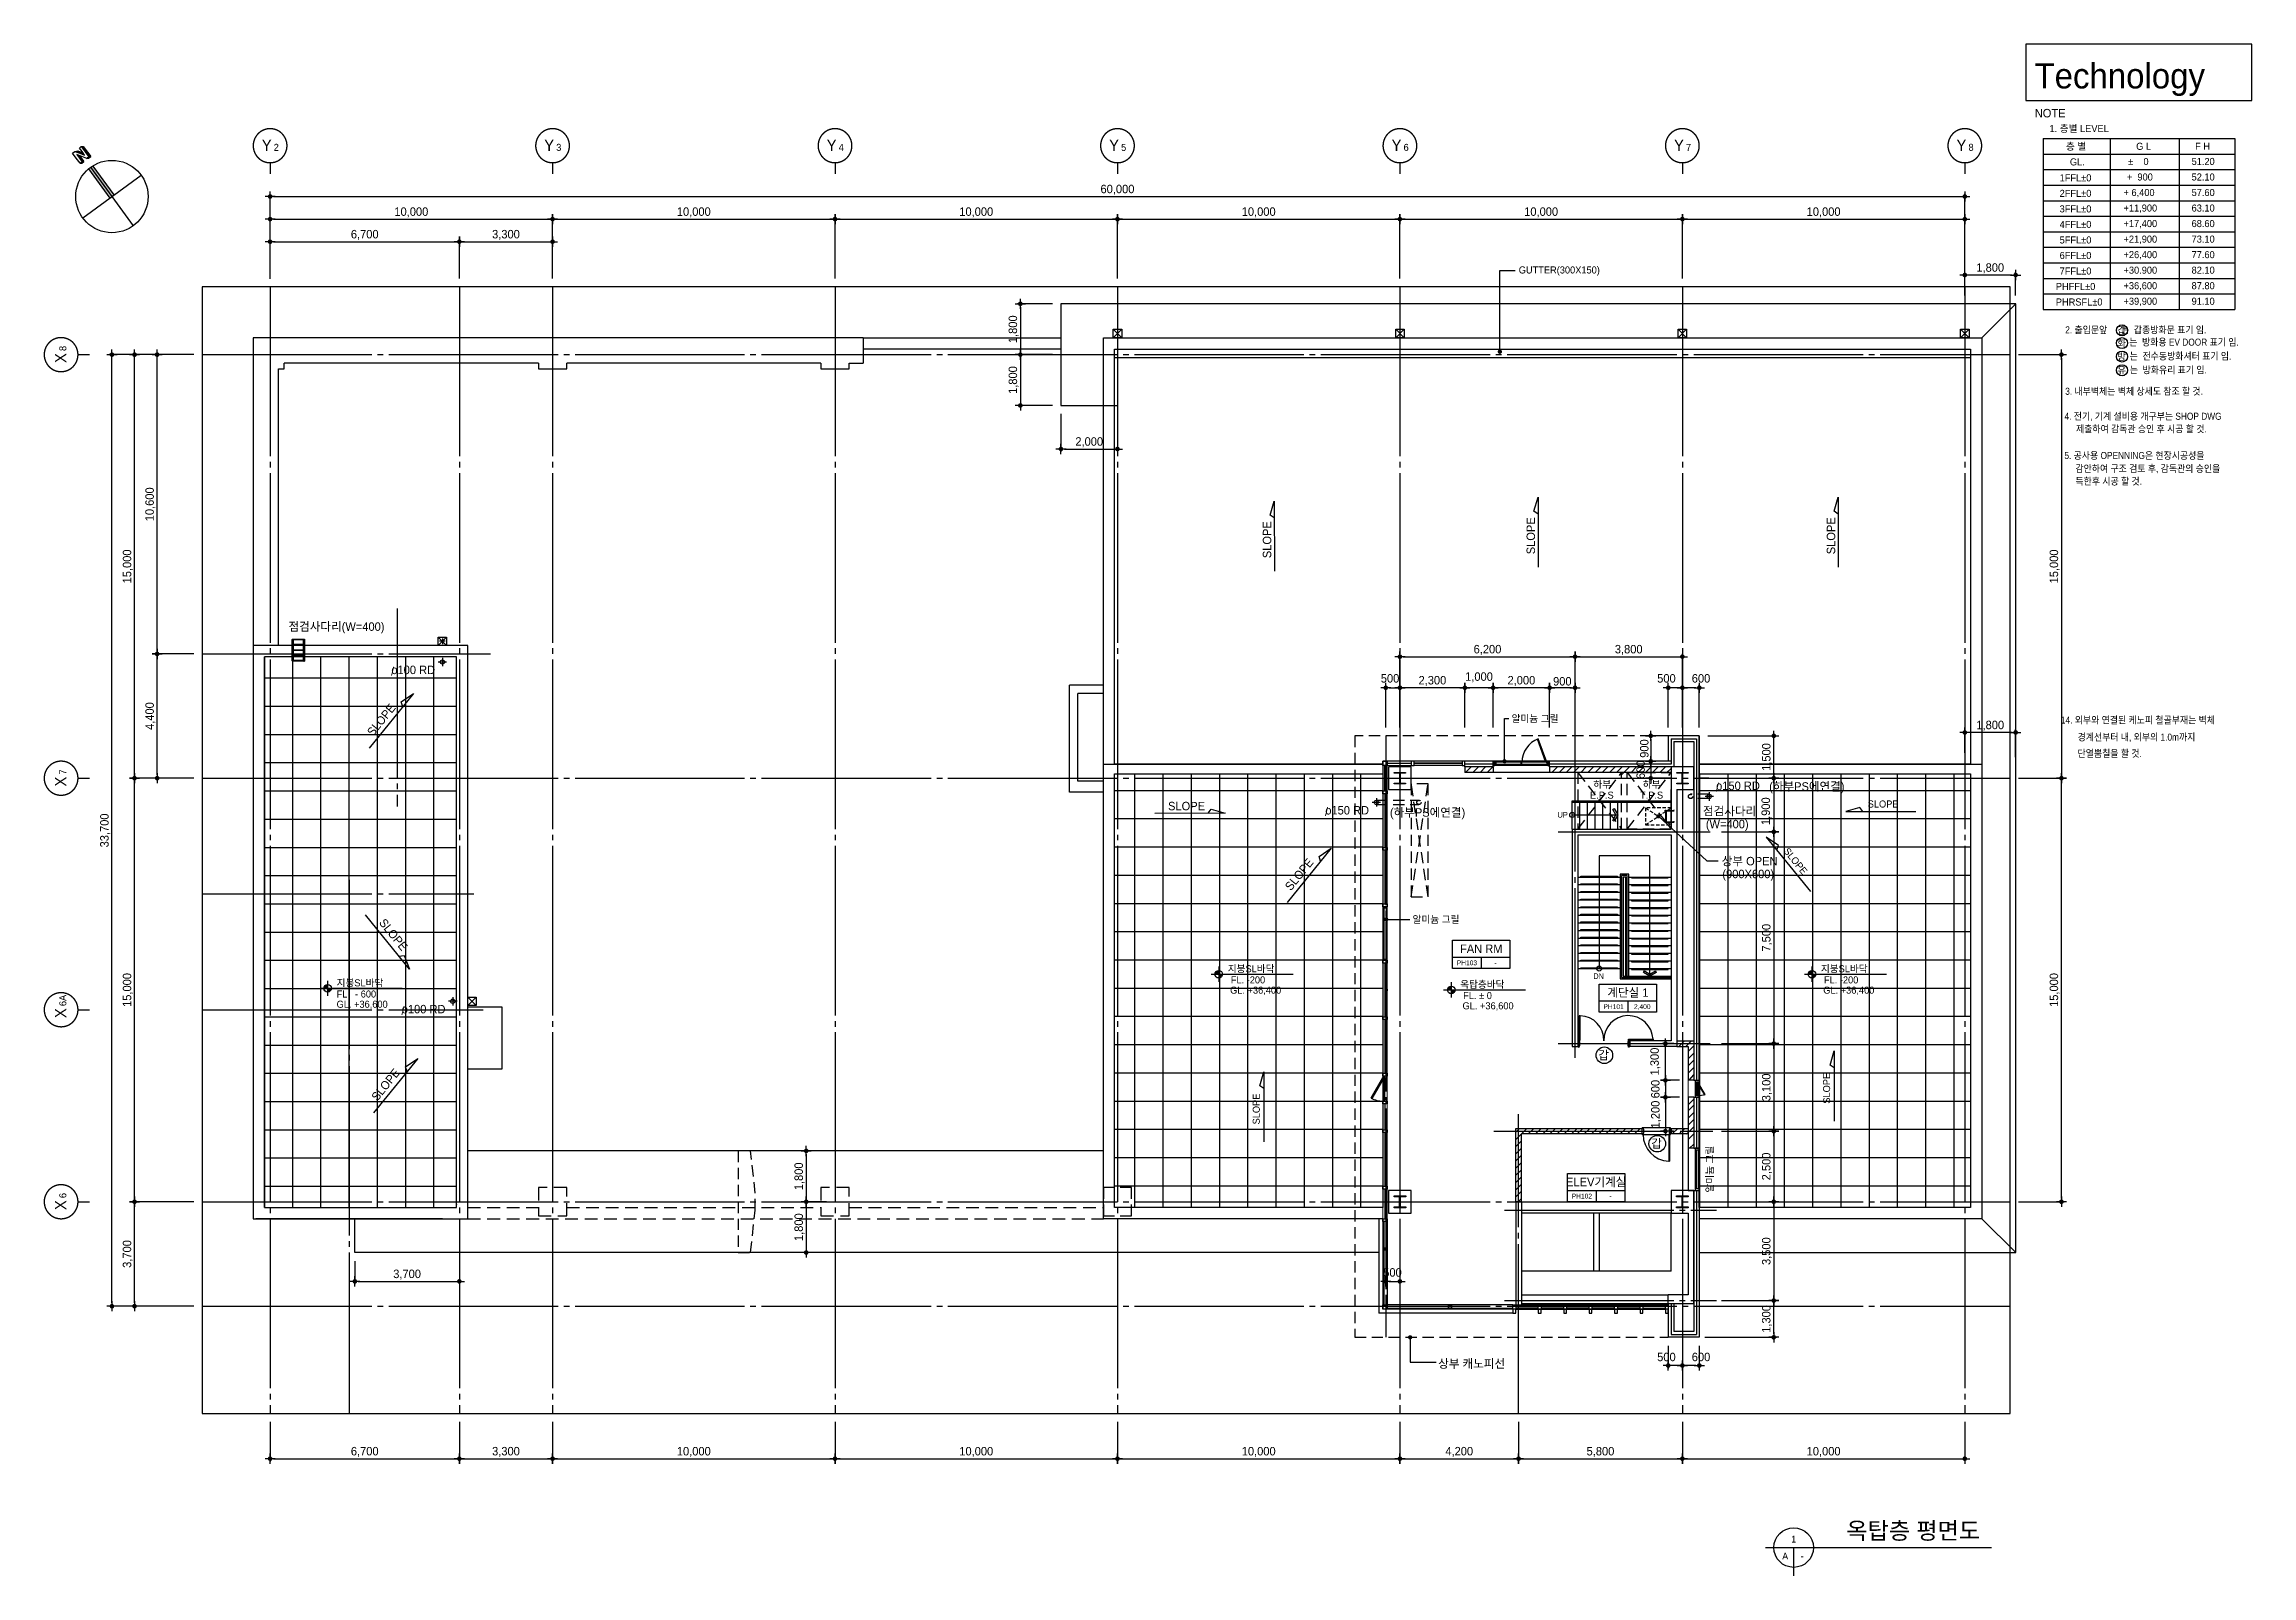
# Model space of a CAD drawing. Extents: x 14580073 to 14658235, y -1804798 to -1750552.
import ezdxf
from ezdxf.enums import TextEntityAlignment as Align

# ---------------------------------------------------------------- set-up
doc = ezdxf.new("R2010")
doc.units = 0
doc.header["$LTSCALE"] = 100
doc.header["$MEASUREMENT"] = 0
doc.header["$PDSIZE"] = -10
for name, pattern in [('CEN', [66, 60, -2, 2, -2]), ('HID', [2.3, 1.5, -0.8]), ('HIDD', [6, 4, -2])]:
    doc.linetypes.add(name, pattern=pattern)
doc.layers.get('0').update_dxf_attribs({"linetype": 'CONTINUOUS'})
doc.layers.get('Defpoints').update_dxf_attribs({"linetype": 'CONTINUOUS'})
for name, color, linetype in [('0-점검사다리', 7, 'CONTINUOUS'), ('4WID', 4, 'CONTINUOUS'), ('8', 8, 'CONTINUOUS'), ('9', 9, 'CONTINUOUS'), ('AINFO', 1, 'CONTINUOUS'), ('AXIS', 7, 'CEN'), ('CEN', 1, 'CEN'), ('COL', 2, 'CONTINUOUS'), ('col2', 3, 'CONTINUOUS'), ('DIM', 7, 'CONTINUOUS'), ('DOOR', 4, 'CONTINUOUS'), ('EL4', 6, 'CONTINUOUS'), ('ETC', 6, 'CONTINUOUS'), ('HAT', 5, 'CONTINUOUS'), ('LEVEL-1', 4, 'CONTINUOUS'), ('ST', 3, 'CONTINUOUS'), ('SY2', 7, 'CONTINUOUS'), ('SYM', 7, 'CONTINUOUS'), ('TE2', 3, 'CONTINUOUS'), ('TEX', 3, 'CONTINUOUS'), ('TEXT', 2, 'CONTINUOUS'), ('TEXT1', 7, 'CONTINUOUS'), ('TEXT2', 7, 'CONTINUOUS'), ('TITLE', 3, 'CONTINUOUS'), ('WALL', 2, 'CONTINUOUS'), ('WALL-1', 7, 'CONTINUOUS'), ('WALLBR', 3, 'CONTINUOUS'), ('WID', 4, 'CONTINUOUS'), ('WINE', 8, 'CONTINUOUS'), ('우수드레인', 8, 'CONTINUOUS'), ('지시선', 7, 'CONTINUOUS')]:
    doc.layers.add(name, color=color, linetype=linetype)
doc.styles.add('HY울를도M', font='HYWULM.TTF')
doc.styles.add('굴림', font='H2HDRM.TTF')
doc.styles.add('돋음', font='Dotum.ttf', dxfattribs={"height": 3})
doc.dimstyles.new('DIM50', dxfattribs={"dimscale": 50, "dimtxt": 3, "dimasz": 1.2, "dimexe": 1, "dimexo": 1, "dimgap": 0.6, "dimtad": 1, "dimdec": 4, "dimzin": 0, "dimdsep": 46, "dimlunit": 6, "dimtxsty": '굴림', "dimblk": 'DOTT', "dimcen": 0.09, "dimadec": 0, "dimazin": 0, "dimtfac": 1, "dimtdec": 4, "dimtofl": 0, "dimtmove": 2, "dimatfit": 2, "dimldrblk": 'DOTT', "dimfxl": 1, "dimtolj": 1, "dimtzin": 0, "dimarcsym": 0})

msp = doc.modelspace()

# ---------------------------------------------------------------- texts
at = {"layer": 'SYM', "style": 'HY울를도M'}
for s, p in [('1', (14642013.61479, -1803498.15773)), ('A', (14641713.61479, -1804098.15773)), ('-', (14642313.61479, -1804098.15773))]:
    msp.add_text(s, height=240, dxfattribs=at).set_placement(p, align=Align.MIDDLE_CENTER)
at = {"layer": 'TE2', "style": 'HY울를도M'}
for height, rotation, p in [(300, 89.9305975771, (14623368.88101, -1768101.79637)), (300, 89.9305975771, (14632706.88101, -1767963.79637)), (300, 89.9305975771, (14643334.88101, -1767963.79637)), (300, 50.9496935873, (14592009.6877, -1774481.98444)), (300, 359.9305975737, (14620518.18625, -1777535.81575)), (300, 50.9496935873, (14624506.43174, -1779954.39971)), (250, 309.0503063973, (14642080.79135, -1779485.03715)), (300, 309.0503063973, (14592439.70327, -1782089.16767)), (300, 50.9496935873, (14592163.54509, -1787402.07684)), (250, 90, (14643178.74979, -1787530.33883)), (250, 90, (14622986.74979, -1788264.92357))]:
    msp.add_text('SLOPE', height=height, rotation=rotation, dxfattribs=at).set_placement(p, align=Align.MIDDLE_CENTER)
msp.add_text('SLOPE', height=250, dxfattribs=at).set_placement((14645181.00934, -1777462.51882), align=Align.MIDDLE_CENTER)
at = {"layer": 'TEXT', "style": 'HY울를도M'}
for s, p in [('1. 층별 LEVEL', (14651070.67216, -1753665.32638)), ('층 별', (14651652.73046, -1754295.35493)), ('GL.', (14651792.9142, -1754847.84867)), (' %%P    0', (14653764.31862, -1754834.99968)), ('G L', (14654138.87966, -1754295.35493)), ('51.20', (14656101.75297, -1754832.06976)), ('F H', (14656225.52209, -1754295.35493)), ('1FFL%%P0', (14651429.39199, -1755412.11861)), ('+  900', (14653811.46589, -1755382.06426)), ('52.10', (14656101.75297, -1755382.06426)), ('3FFL%%P0', (14651429.39199, -1756512.10761)), ('2FFL%%P0', (14651429.39199, -1755962.11311)), ('+ 6,400', (14653691.1613, -1755932.05876)), ('+11,900', (14653691.1613, -1756482.05326)), ('57.60', (14656101.75297, -1755932.05876)), ('63.10', (14656101.75297, -1756482.05326)), ('4FFL%%P0', (14651429.39199, -1757062.10211)), ('+17,400', (14653691.1613, -1757032.04776)), ('68.60', (14656101.75297, -1757032.04776)), ('5FFL%%P0', (14651429.39199, -1757612.09661)), ('+21,900', (14653691.1613, -1757582.04226)), ('73.10', (14656101.75297, -1757582.04226)), ('6FFL%%P0', (14651429.39199, -1758162.09111)), ('7FFL%%P0', (14651429.39199, -1758712.08561)), ('+26,400', (14653691.1613, -1758132.03676)), ('+30.900', (14653691.1613, -1758682.03126)), ('82.10', (14656101.75297, -1758682.03126)), ('77.60', (14656101.75297, -1758132.03676)), ('PHFFL%%P0', (14651296.00757, -1759259.08416)), ('+36,600', (14653691.1613, -1759232.02576)), ('87.80', (14656101.75297, -1759232.02576)), ('PHRSFL%%P0', (14651296.00757, -1759809.07866)), ('+39,900', (14653691.1613, -1759782.02026)), ('91.10', (14656101.75297, -1759782.02026)), ('화', (14653467.42663, -1761264.03653)), ('갑', (14653467.42663, -1760813.39544)), ('방', (14653467.42663, -1761739.62402)), ('유', (14653467.42663, -1762224.62295)), ('지붕SL바닥', (14590426.93297, -1783921.55105)), ('지붕SL바닥', (14621977.32557, -1783422.20813)), ('FL. -200', (14622085.0063, -1783817.42737)), ('지붕SL바닥', (14642977.32557, -1783422.20813)), ('FL. -200', (14643085.0063, -1783817.42737)), ('GL. +36,600', (14590426.93297, -1784679.13213)), ('FL.  - 600', (14590426.93297, -1784316.77029)), ('GL. +36,400', (14622060.95656, -1784179.78922)), ('옥탑층바닥', (14630205.95787, -1783977.17497)), ('FL. %%p 0', (14630313.6386, -1784372.3942)), ('GL. +36,400', (14643060.95656, -1784179.78922)), ('GL. +36,600', (14630289.58886, -1784734.75605))]:
    msp.add_text(s, height=250, dxfattribs=at).set_placement(p)
at = {"layer": 'TEXT', "style": 'HY울를도M', "width": 0.9}
for s, p in [('2. 출입문앞      는  갑종방화문 표기 임.', (14651628.02748, -1760669.7684)), ('는  방화용 EV DOOR 표기 임.', (14653893.25345, -1761105.7629)), ('는  전수동방화셔터 표기 임.', (14653910.85593, -1761601.10067)), ('는  방화유리 표기 임.', (14653915.34666, -1762089.35481)), ('3. 내부벽체는 벽체 상세도 참조 할 것.', (14651628.02748, -1762846.25864))]:
    msp.add_text(s, height=250, dxfattribs=at).set_placement(p, align=Align.MIDDLE_LEFT)
for s, p in [('4. 전기, 기계 설비용 개구부는 SHOP DWG', (14651603.79264, -1763855.60318)), ('제출하여 감독관 승인 후 시공 할 것.', (14652009.06274, -1764302.82746)), ('5. 공사용 OPENNING은 현장시공성을', (14651599.96222, -1765244.8576)), ('감안하여 구조 검토 후, 감독관의 승인을 ', (14651989.39397, -1765706.90208)), ('득한후 시공 할 것.', (14651989.39397, -1766158.05646)), ('14. 외부와 연결된 케노피 철골부재는 벽체', (14651474.46426, -1774614.18827)), ('경계선부터 내, 외부의 1.0m까지', (14652065.31123, -1775219.24407)), ('단열뿜칠을 할 것.', (14652065.31123, -1775796.73051))]:
    msp.add_text(s, height=250, dxfattribs=at).set_placement(p)
at = {"layer": 'TEXT', "style": 'HY울를도M'}
for s, p in [('하부', (14635235.54552, -1776764.02862)), ('하부', (14636985.54552, -1776764.02862)), ('E.P.S', (14635222.54552, -1777149.02862)), ('T.P.S', (14636982.78339, -1777149.02862))]:
    msp.add_text(s, height=250, dxfattribs=at).set_placement(p, align=Align.MIDDLE)
at = {"layer": 'TEXT1', "ltscale": 0.85, "style": 'HY울를도M'}
msp.add_text('Technology', height=892.41075, dxfattribs=at).set_placement((14650540.20177, -1752120.93997))
at = {"layer": 'TEXT1', "style": 'HY울를도M'}
for s, p in [('NOTE', (14650549.1011, -1753146.6152)), ('점검사다리(W=400)', (14588724.34115, -1771330.20051)), ('(하부PS에연결)', (14641146.55432, -1776992.33126)), ('(하부PS에연결)', (14627719.55432, -1777912.33126)), ('점검사다리', (14638803.01417, -1777865.37395)), ('(W=400)', (14638903.01417, -1778323.37395)), ('상부 OPEN', (14639468.25916, -1779636.66768)), ('(900X600)', (14639489.25916, -1780090.66768)), ('갑', (14635096.91644, -1786508.60178)), ('갑', (14636970.60095, -1789639.22064)), ('상부 캐노피선', (14629427.43506, -1797433.86941))]:
    msp.add_text(s, height=300, dxfattribs=at).set_placement(p)
for s, p in [('/', (14592408.80135, -1772761.51028)), ('o100 RD', (14593139.80135, -1772712.51028)), ('/', (14639312.3568, -1776866.92555)), ('o150 RD', (14640043.3568, -1776817.92555)), ('/', (14625474.54539, -1777732.92555)), ('o150 RD', (14626205.54539, -1777683.92555)), ('/', (14592776.61276, -1784775.74338)), ('o100 RD', (14593507.61276, -1784726.74338))]:
    msp.add_text(s, height=300, dxfattribs=at).set_placement(p, align=Align.MIDDLE)
for s, p in [('FAN RM', (14630952.76644, -1782739.01119)), ('계단실 1', (14636145.49116, -1784290.07998)), ('ELEV기계실', (14635023.21252, -1791000.08185))]:
    msp.add_text(s, height=300, dxfattribs=at).set_placement(p, align=Align.CENTER)
at = {"layer": 'TEXT1', "color": 2, "style": 'HY울를도M'}
for s, p in [('PH103', (14630446.01849, -1783088.14111)), ('PH101', (14635638.7432, -1784639.20991)), ('PH102', (14634516.46456, -1791349.21177))]:
    msp.add_text(s, height=170, dxfattribs=at).set_placement(p, align=Align.MIDDLE_CENTER)
at = {"layer": 'TEXT1', "style": 'HY울를도M'}
for s, p in [('-', (14631459.5144, -1783088.14111)), ('2,400', (14636652.23912, -1784639.20991)), ('-', (14635529.96048, -1791349.21177))]:
    msp.add_text(s, height=170, dxfattribs=at).set_placement(p, align=Align.MIDDLE_CENTER)
at = {"layer": 'TEXT2', "style": 'HY울를도M'}
for s, p in [('GUTTER(300X150)', (14632280.013, -1758549.94196)), ('알미늄 그릴', (14632027.55245, -1774436.21227)), ('알미늄 그릴', (14628520.91524, -1781550.21227))]:
    msp.add_text(s, height=250, dxfattribs=at).set_placement(p, align=Align.MIDDLE_LEFT)
msp.add_text('알미늄 그릴', height=250, rotation=90, dxfattribs=at).set_placement((14639041.8923, -1791223.06068), align=Align.MIDDLE_LEFT)
at = {"layer": 'TITLE', "color": 4, "style": 'HY울를도M'}
for s, p in [('UP', (14633652.66192, -1777945.1087)), ('DN', (14634918.66192, -1783659.1087))]:
    msp.add_text(s, height=200, dxfattribs=at).set_placement(p)
at = {"layer": 'TITLE', "style": 'HY울를도M'}
msp.add_text('옥탑층 평면도', height=600, dxfattribs=at).set_placement((14648613.61479, -1803678.15773), align=Align.BOTTOM_RIGHT)

# ---------------------------------------------------------------- blocks, each defined once
blk = doc.blocks.new('DOTT')
for p, q in [((-1.5, 0), (1.5, 0)), ((0, 1.5), (0, -1.5))]:
    blk.add_line(p, q)
at = {"color": 6, "const_width": 0.68}
blk.add_lwpolyline([(-0.34, 0, 1), (0.34, 0, 1)], format="xyb", close=True, dxfattribs=at)
blk = doc.blocks.new('*D9')
at = {"layer": 'Defpoints', "color": 0, "lineweight": -3}
for p in [(14648073, -1755949), (14588073, -1759149), (14648073, -1759149)]:
    blk.add_point(p, dxfattribs=at)
at = {"layer": 'DIM', "color": 7, "lineweight": -2}
for p, q in [((14588073, -1758849), (14588073, -1755849)), ((14588193, -1755949), (14647953, -1755949)), ((14648073, -1758849), (14648073, -1755849))]:
    blk.add_line(p, q, dxfattribs=at)
at = {"layer": 'DIM', "color": 7, "lineweight": -2, "xscale": 120, "yscale": 120, "zscale": 120, "rotation": 180}
blk.add_blockref('DOTT', (14588073, -1755949), dxfattribs=at)
at = {"layer": 'DIM', "color": 7, "lineweight": -2, "xscale": 120, "yscale": 120, "zscale": 120}
blk.add_blockref('DOTT', (14648073, -1755949), dxfattribs=at)
at = {"layer": 'DIM', "color": 3, "insert": (14618073, -1755710), "char_height": 300, "attachment_point": 5, "style": '굴림'}
blk.add_mtext('\\A1;60,000', dxfattribs=at)
blk = doc.blocks.new('*D10')
at = {"layer": 'Defpoints', "color": 0, "lineweight": -3}
for p in [(14598073, -1756749), (14588073, -1759149), (14598073, -1759149)]:
    blk.add_point(p, dxfattribs=at)
at = {"layer": 'DIM', "color": 7, "lineweight": -2}
for p, q in [((14588073, -1758849), (14588073, -1756649)), ((14588193, -1756749), (14597953, -1756749)), ((14598073, -1758849), (14598073, -1756649))]:
    blk.add_line(p, q, dxfattribs=at)
at = {"layer": 'DIM', "color": 7, "lineweight": -2, "xscale": 120, "yscale": 120, "zscale": 120, "rotation": 180}
blk.add_blockref('DOTT', (14588073, -1756749), dxfattribs=at)
at = {"layer": 'DIM', "color": 7, "lineweight": -2, "xscale": 120, "yscale": 120, "zscale": 120}
blk.add_blockref('DOTT', (14598073, -1756749), dxfattribs=at)
at = {"layer": 'DIM', "color": 3, "insert": (14593073, -1756511), "char_height": 300, "attachment_point": 5, "style": '굴림'}
blk.add_mtext('\\A1;10,000', dxfattribs=at)
blk = doc.blocks.new('*D11')
at = {"layer": 'Defpoints', "color": 0, "lineweight": -3}
for p in [(14608073, -1756749), (14598073, -1759149), (14608073, -1759149)]:
    blk.add_point(p, dxfattribs=at)
at = {"layer": 'DIM', "color": 7, "lineweight": -2}
for p, q in [((14598073, -1758849), (14598073, -1756649)), ((14598193, -1756749), (14607953, -1756749)), ((14608073, -1758849), (14608073, -1756649))]:
    blk.add_line(p, q, dxfattribs=at)
at = {"layer": 'DIM', "color": 7, "lineweight": -2, "xscale": 120, "yscale": 120, "zscale": 120, "rotation": 180}
blk.add_blockref('DOTT', (14598073, -1756749), dxfattribs=at)
at = {"layer": 'DIM', "color": 7, "lineweight": -2, "xscale": 120, "yscale": 120, "zscale": 120}
blk.add_blockref('DOTT', (14608073, -1756749), dxfattribs=at)
at = {"layer": 'DIM', "color": 3, "insert": (14603073, -1756511), "char_height": 300, "attachment_point": 5, "style": '굴림'}
blk.add_mtext('\\A1;10,000', dxfattribs=at)
blk = doc.blocks.new('*D12')
at = {"layer": 'Defpoints', "color": 0, "lineweight": -3}
for p in [(14618073, -1756749), (14608073, -1759149), (14618073, -1759149)]:
    blk.add_point(p, dxfattribs=at)
at = {"layer": 'DIM', "color": 7, "lineweight": -2}
for p, q in [((14608073, -1758849), (14608073, -1756649)), ((14608193, -1756749), (14617953, -1756749)), ((14618073, -1758849), (14618073, -1756649))]:
    blk.add_line(p, q, dxfattribs=at)
at = {"layer": 'DIM', "color": 7, "lineweight": -2, "xscale": 120, "yscale": 120, "zscale": 120, "rotation": 180}
blk.add_blockref('DOTT', (14608073, -1756749), dxfattribs=at)
at = {"layer": 'DIM', "color": 7, "lineweight": -2, "xscale": 120, "yscale": 120, "zscale": 120}
blk.add_blockref('DOTT', (14618073, -1756749), dxfattribs=at)
at = {"layer": 'DIM', "color": 3, "insert": (14613073, -1756511), "char_height": 300, "attachment_point": 5, "style": '굴림'}
blk.add_mtext('\\A1;10,000', dxfattribs=at)
blk = doc.blocks.new('*D13')
at = {"layer": 'Defpoints', "color": 0, "lineweight": -3}
for p in [(14628073, -1756749), (14618073, -1759149), (14628073, -1759149)]:
    blk.add_point(p, dxfattribs=at)
at = {"layer": 'DIM', "color": 7, "lineweight": -2}
for p, q in [((14618073, -1758849), (14618073, -1756649)), ((14618193, -1756749), (14627953, -1756749)), ((14628073, -1758849), (14628073, -1756649))]:
    blk.add_line(p, q, dxfattribs=at)
at = {"layer": 'DIM', "color": 7, "lineweight": -2, "xscale": 120, "yscale": 120, "zscale": 120, "rotation": 180}
blk.add_blockref('DOTT', (14618073, -1756749), dxfattribs=at)
at = {"layer": 'DIM', "color": 7, "lineweight": -2, "xscale": 120, "yscale": 120, "zscale": 120}
blk.add_blockref('DOTT', (14628073, -1756749), dxfattribs=at)
at = {"layer": 'DIM', "color": 3, "insert": (14623073, -1756511), "char_height": 300, "attachment_point": 5, "style": '굴림'}
blk.add_mtext('\\A1;10,000', dxfattribs=at)
blk = doc.blocks.new('*D14')
at = {"layer": 'Defpoints', "color": 0, "lineweight": -3}
for p in [(14638073, -1756749), (14628073, -1759149), (14638073, -1759149)]:
    blk.add_point(p, dxfattribs=at)
at = {"layer": 'DIM', "color": 7, "lineweight": -2}
for p, q in [((14628073, -1758849), (14628073, -1756649)), ((14628193, -1756749), (14637953, -1756749)), ((14638073, -1758849), (14638073, -1756649))]:
    blk.add_line(p, q, dxfattribs=at)
at = {"layer": 'DIM', "color": 7, "lineweight": -2, "xscale": 120, "yscale": 120, "zscale": 120, "rotation": 180}
blk.add_blockref('DOTT', (14628073, -1756749), dxfattribs=at)
at = {"layer": 'DIM', "color": 7, "lineweight": -2, "xscale": 120, "yscale": 120, "zscale": 120}
blk.add_blockref('DOTT', (14638073, -1756749), dxfattribs=at)
at = {"layer": 'DIM', "color": 3, "insert": (14633073, -1756511), "char_height": 300, "attachment_point": 5, "style": '굴림'}
blk.add_mtext('\\A1;10,000', dxfattribs=at)
blk = doc.blocks.new('*D15')
at = {"layer": 'Defpoints', "color": 0, "lineweight": -3}
for p in [(14648073, -1756749), (14638073, -1759149), (14648073, -1759149)]:
    blk.add_point(p, dxfattribs=at)
at = {"layer": 'DIM', "color": 7, "lineweight": -2}
for p, q in [((14638073, -1758849), (14638073, -1756649)), ((14638193, -1756749), (14647953, -1756749)), ((14648073, -1758849), (14648073, -1756649))]:
    blk.add_line(p, q, dxfattribs=at)
at = {"layer": 'DIM', "color": 7, "lineweight": -2, "xscale": 120, "yscale": 120, "zscale": 120, "rotation": 180}
blk.add_blockref('DOTT', (14638073, -1756749), dxfattribs=at)
at = {"layer": 'DIM', "color": 7, "lineweight": -2, "xscale": 120, "yscale": 120, "zscale": 120}
blk.add_blockref('DOTT', (14648073, -1756749), dxfattribs=at)
at = {"layer": 'DIM', "color": 3, "insert": (14643073, -1756511), "char_height": 300, "attachment_point": 5, "style": '굴림'}
blk.add_mtext('\\A1;10,000', dxfattribs=at)
blk = doc.blocks.new('*D16')
at = {"layer": 'Defpoints', "color": 0, "lineweight": -3}
for p in [(14628073, -1799049), (14632273, -1799049), (14632273, -1800649)]:
    blk.add_point(p, dxfattribs=at)
at = {"layer": 'DIM', "color": 7, "lineweight": -2}
for p, q in [((14628073, -1799349), (14628073, -1800749)), ((14632273, -1799349), (14632273, -1800749)), ((14628193, -1800649), (14632153, -1800649))]:
    blk.add_line(p, q, dxfattribs=at)
at = {"layer": 'DIM', "color": 7, "lineweight": -2, "xscale": 120, "yscale": 120, "zscale": 120, "rotation": 180}
blk.add_blockref('DOTT', (14628073, -1800649), dxfattribs=at)
at = {"layer": 'DIM', "color": 7, "lineweight": -2, "xscale": 120, "yscale": 120, "zscale": 120}
blk.add_blockref('DOTT', (14632273, -1800649), dxfattribs=at)
at = {"layer": 'DIM', "color": 3, "insert": (14630173, -1800410), "char_height": 300, "attachment_point": 5, "style": '굴림'}
blk.add_mtext('\\A1;4,200', dxfattribs=at)
blk = doc.blocks.new('*D17')
at = {"layer": 'Defpoints', "color": 0, "lineweight": -3}
for p in [(14632273, -1799049), (14638073, -1799049), (14638073, -1800649)]:
    blk.add_point(p, dxfattribs=at)
at = {"layer": 'DIM', "color": 7, "lineweight": -2}
for p, q in [((14632273, -1799349), (14632273, -1800749)), ((14638073, -1799349), (14638073, -1800749)), ((14632393, -1800649), (14637953, -1800649))]:
    blk.add_line(p, q, dxfattribs=at)
at = {"layer": 'DIM', "color": 7, "lineweight": -2, "xscale": 120, "yscale": 120, "zscale": 120, "rotation": 180}
blk.add_blockref('DOTT', (14632273, -1800649), dxfattribs=at)
at = {"layer": 'DIM', "color": 7, "lineweight": -2, "xscale": 120, "yscale": 120, "zscale": 120}
blk.add_blockref('DOTT', (14638073, -1800649), dxfattribs=at)
at = {"layer": 'DIM', "color": 3, "insert": (14635173, -1800411), "char_height": 300, "attachment_point": 5, "style": '굴림'}
blk.add_mtext('\\A1;5,800', dxfattribs=at)
blk = doc.blocks.new('*D18')
at = {"layer": 'Defpoints', "color": 0, "lineweight": -3}
for p in [(14639155, -1776549), (14639155, -1778449), (14641309, -1778449)]:
    blk.add_point(p, dxfattribs=at)
at = {"layer": 'DIM', "color": 7, "lineweight": -2}
for p, q in [((14639455, -1776549), (14641409, -1776549)), ((14641309, -1776669), (14641309, -1778329)), ((14639455, -1778449), (14641409, -1778449))]:
    blk.add_line(p, q, dxfattribs=at)
at = {"layer": 'DIM', "color": 7, "lineweight": -2, "xscale": 120, "yscale": 120, "zscale": 120}
for p, rotation in [((14641309, -1776549), 90), ((14641309, -1778449), 270)]:
    blk.add_blockref('DOTT', p, dxfattribs=dict(at, rotation=rotation))
at = {"layer": 'DIM', "color": 3, "insert": (14641052, -1777718), "char_height": 300, "attachment_point": 5, "rotation": 90, "style": '굴림'}
blk.add_mtext('\\A1;1,900', dxfattribs=at)
blk = doc.blocks.new('*D19')
at = {"layer": 'Defpoints', "color": 0, "lineweight": -3}
for p in [(14639155, -1778449), (14639155, -1785949), (14641309, -1785949)]:
    blk.add_point(p, dxfattribs=at)
at = {"layer": 'DIM', "color": 7, "lineweight": -2}
for p, q in [((14639455, -1778449), (14641409, -1778449)), ((14641309, -1778569), (14641309, -1785829)), ((14639455, -1785949), (14641409, -1785949))]:
    blk.add_line(p, q, dxfattribs=at)
at = {"layer": 'DIM', "color": 7, "lineweight": -2, "xscale": 120, "yscale": 120, "zscale": 120}
for p, rotation in [((14641309, -1778449), 90), ((14641309, -1785949), 270)]:
    blk.add_blockref('DOTT', p, dxfattribs=dict(at, rotation=rotation))
at = {"layer": 'DIM', "color": 3, "insert": (14641071, -1782199), "char_height": 300, "attachment_point": 5, "rotation": 90, "style": '굴림'}
blk.add_mtext('\\A1;7,500', dxfattribs=at)
blk = doc.blocks.new('*D20')
at = {"layer": 'Defpoints', "color": 0, "lineweight": -3}
for p in [(14639155, -1785949), (14639155, -1789049), (14641309, -1789049)]:
    blk.add_point(p, dxfattribs=at)
at = {"layer": 'DIM', "color": 7, "lineweight": -2}
for p, q in [((14639455, -1785949), (14641409, -1785949)), ((14641309, -1786069), (14641309, -1788929)), ((14639455, -1789049), (14641409, -1789049))]:
    blk.add_line(p, q, dxfattribs=at)
at = {"layer": 'DIM', "color": 7, "lineweight": -2, "xscale": 120, "yscale": 120, "zscale": 120}
for p, rotation in [((14641309, -1785949), 90), ((14641309, -1789049), 270)]:
    blk.add_blockref('DOTT', p, dxfattribs=dict(at, rotation=rotation))
at = {"layer": 'DIM', "color": 3, "insert": (14641070, -1787499), "char_height": 300, "attachment_point": 5, "rotation": 90, "style": '굴림'}
blk.add_mtext('\\A1;3,100', dxfattribs=at)
blk = doc.blocks.new('TT1')
at = {"layer": 'TEXT1'}
for p, q in [((-1013, -600), (1013, -600)), ((0, -600), (0, -1000))]:
    blk.add_line(p, q, dxfattribs=at)
blk.add_lwpolyline([(-1013, 0), (1013, 0), (1013, -1000), (-1013, -1000)], close=True, dxfattribs=at)
blk = doc.blocks.new('*D21')
at = {"layer": 'Defpoints', "color": 0, "lineweight": -3}
for p in [(14639155, -1791549), (14639155, -1795049), (14641309, -1795049)]:
    blk.add_point(p, dxfattribs=at)
at = {"layer": 'DIM', "color": 7, "lineweight": -2}
for p, q in [((14639455, -1791549), (14641409, -1791549)), ((14641309, -1791669), (14641309, -1794929)), ((14639455, -1795049), (14641409, -1795049))]:
    blk.add_line(p, q, dxfattribs=at)
at = {"layer": 'DIM', "color": 7, "lineweight": -2, "xscale": 120, "yscale": 120, "zscale": 120}
for p, rotation in [((14641309, -1791549), 90), ((14641309, -1795049), 270)]:
    blk.add_blockref('DOTT', p, dxfattribs=dict(at, rotation=rotation))
at = {"layer": 'DIM', "color": 3, "insert": (14641070, -1793299), "char_height": 300, "attachment_point": 5, "rotation": 90, "style": '굴림'}
blk.add_mtext('\\A1;3,500', dxfattribs=at)
blk = doc.blocks.new('*D22')
at = {"layer": 'Defpoints', "color": 0, "lineweight": -3}
for p in [(14639155, -1795049), (14641309, -1795049), (14638573, -1796349)]:
    blk.add_point(p, dxfattribs=at)
at = {"layer": 'DIM', "color": 7, "lineweight": -2}
for p, q in [((14639455, -1795049), (14641409, -1795049)), ((14641309, -1796229), (14641309, -1795169)), ((14638873, -1796349), (14641409, -1796349))]:
    blk.add_line(p, q, dxfattribs=at)
at = {"layer": 'DIM', "color": 7, "lineweight": -2, "xscale": 120, "yscale": 120, "zscale": 120}
for p, rotation in [((14641309, -1795049), 90), ((14641309, -1796349), 270)]:
    blk.add_blockref('DOTT', p, dxfattribs=dict(at, rotation=rotation))
at = {"layer": 'DIM', "color": 3, "insert": (14641070, -1795699), "char_height": 300, "attachment_point": 5, "rotation": 90, "style": '굴림'}
blk.add_mtext('\\A1;1,300', dxfattribs=at)
blk = doc.blocks.new('*D23')
at = {"layer": 'Defpoints', "color": 0, "lineweight": -3}
for p in [(14582473, -1761549), (14585673, -1761549), (14585673, -1795249)]:
    blk.add_point(p, dxfattribs=at)
at = {"layer": 'DIM', "color": 7, "lineweight": -2}
for p, q in [((14585373, -1761549), (14582373, -1761549)), ((14582473, -1795129), (14582473, -1761669)), ((14585373, -1795249), (14582373, -1795249))]:
    blk.add_line(p, q, dxfattribs=at)
at = {"layer": 'DIM', "color": 7, "lineweight": -2, "xscale": 120, "yscale": 120, "zscale": 120}
for p, rotation in [((14582473, -1761549), 90), ((14582473, -1795249), 270)]:
    blk.add_blockref('DOTT', p, dxfattribs=dict(at, rotation=rotation))
at = {"layer": 'DIM', "color": 3, "insert": (14582234, -1778399), "char_height": 300, "attachment_point": 5, "rotation": 90, "style": '굴림'}
blk.add_mtext('\\A1;33,700', dxfattribs=at)
blk = doc.blocks.new('*D24')
at = {"layer": 'Defpoints', "color": 0, "lineweight": -3}
for p in [(14583273, -1761549), (14585673, -1761549), (14584523, -1776549)]:
    blk.add_point(p, dxfattribs=at)
at = {"layer": 'DIM', "color": 7, "lineweight": -2}
for p, q in [((14585373, -1761549), (14583173, -1761549)), ((14583273, -1776429), (14583273, -1761669)), ((14584223, -1776549), (14583173, -1776549))]:
    blk.add_line(p, q, dxfattribs=at)
at = {"layer": 'DIM', "color": 7, "lineweight": -2, "xscale": 120, "yscale": 120, "zscale": 120}
for p, rotation in [((14583273, -1761549), 90), ((14583273, -1776549), 270)]:
    blk.add_blockref('DOTT', p, dxfattribs=dict(at, rotation=rotation))
at = {"layer": 'DIM', "color": 3, "insert": (14583035, -1769049), "char_height": 300, "attachment_point": 5, "rotation": 90, "style": '굴림'}
blk.add_mtext('\\A1;15,000', dxfattribs=at)
blk = doc.blocks.new('*D25')
at = {"layer": 'Defpoints', "color": 0, "lineweight": -3}
for p in [(14584073, -1772149), (14585673, -1772149), (14585673, -1776549)]:
    blk.add_point(p, dxfattribs=at)
at = {"layer": 'DIM', "color": 7, "lineweight": -2}
for p, q in [((14585373, -1772149), (14583973, -1772149)), ((14584073, -1776429), (14584073, -1772269)), ((14585373, -1776549), (14583973, -1776549))]:
    blk.add_line(p, q, dxfattribs=at)
at = {"layer": 'DIM', "color": 7, "lineweight": -2, "xscale": 120, "yscale": 120, "zscale": 120}
for p, rotation in [((14584073, -1772149), 90), ((14584073, -1776549), 270)]:
    blk.add_blockref('DOTT', p, dxfattribs=dict(at, rotation=rotation))
at = {"layer": 'DIM', "color": 3, "insert": (14583835, -1774349), "char_height": 300, "attachment_point": 5, "rotation": 90, "style": '굴림'}
blk.add_mtext('\\A1;4,400', dxfattribs=at)
blk = doc.blocks.new('*D26')
at = {"layer": 'Defpoints', "color": 0, "lineweight": -3}
for p in [(14583273, -1776549), (14585673, -1776549), (14585673, -1791549)]:
    blk.add_point(p, dxfattribs=at)
at = {"layer": 'DIM', "color": 7, "lineweight": -2}
for p, q in [((14585373, -1776549), (14583173, -1776549)), ((14583273, -1791429), (14583273, -1776669)), ((14585373, -1791549), (14583173, -1791549))]:
    blk.add_line(p, q, dxfattribs=at)
at = {"layer": 'DIM', "color": 7, "lineweight": -2, "xscale": 120, "yscale": 120, "zscale": 120}
for p, rotation in [((14583273, -1776549), 90), ((14583273, -1791549), 270)]:
    blk.add_blockref('DOTT', p, dxfattribs=dict(at, rotation=rotation))
at = {"layer": 'DIM', "color": 3, "insert": (14583035, -1784049), "char_height": 300, "attachment_point": 5, "rotation": 90, "style": '굴림'}
blk.add_mtext('\\A1;15,000', dxfattribs=at)
blk = doc.blocks.new('*D27')
at = {"layer": 'Defpoints', "color": 0, "lineweight": -3}
for p in [(14583273, -1791549), (14585673, -1791549), (14585673, -1795249)]:
    blk.add_point(p, dxfattribs=at)
at = {"layer": 'DIM', "color": 7, "lineweight": -2}
for p, q in [((14585373, -1791549), (14583173, -1791549)), ((14583273, -1795129), (14583273, -1791669)), ((14585373, -1795249), (14583173, -1795249))]:
    blk.add_line(p, q, dxfattribs=at)
at = {"layer": 'DIM', "color": 7, "lineweight": -2, "xscale": 120, "yscale": 120, "zscale": 120}
for p, rotation in [((14583273, -1791549), 90), ((14583273, -1795249), 270)]:
    blk.add_blockref('DOTT', p, dxfattribs=dict(at, rotation=rotation))
at = {"layer": 'DIM', "color": 3, "insert": (14583034, -1793399), "char_height": 300, "attachment_point": 5, "rotation": 90, "style": '굴림'}
blk.add_mtext('\\A1;3,700', dxfattribs=at)
blk = doc.blocks.new('BOMBOM_S')
at = {"color": 7}
blk.add_line((0, 0.4), (0, 0), dxfattribs=at)
blk.add_lwpolyline([(-0.6, 1, 1), (0.6, 1, 1), (-0.6, 1, 1)], format="xyb", dxfattribs=at)
at = {"color": 1, "style": '돋음'}
for tag, p, height in [('X', (-0.295, 0.816), 0.4), ('N', (0.129, 0.816), 0.25)]:
    blk.add_attdef(tag, p, '', height=height, dxfattribs=at)
blk = doc.blocks.new('*D28')
at = {"layer": 'Defpoints', "color": 0, "lineweight": -3}
for p in [(14639155, -1789049), (14639155, -1791549), (14641309, -1791549)]:
    blk.add_point(p, dxfattribs=at)
at = {"layer": 'DIM', "color": 7, "lineweight": -2}
for p, q in [((14639455, -1789049), (14641409, -1789049)), ((14641309, -1789169), (14641309, -1791429)), ((14639455, -1791549), (14641409, -1791549))]:
    blk.add_line(p, q, dxfattribs=at)
at = {"layer": 'DIM', "color": 7, "lineweight": -2, "xscale": 120, "yscale": 120, "zscale": 120}
for p, rotation in [((14641309, -1789049), 90), ((14641309, -1791549), 270)]:
    blk.add_blockref('DOTT', p, dxfattribs=dict(at, rotation=rotation))
at = {"layer": 'DIM', "color": 3, "insert": (14641070, -1790299), "char_height": 300, "attachment_point": 5, "rotation": 90, "style": '굴림'}
blk.add_mtext('\\A1;2,500', dxfattribs=at)
blk = doc.blocks.new('*D29')
at = {"layer": 'Defpoints', "color": 0, "lineweight": -3}
for p in [(14616073, -1761549), (14614635, -1763349), (14616073, -1763349)]:
    blk.add_point(p, dxfattribs=at)
at = {"layer": 'DIM', "color": 7, "lineweight": -2}
for p, q in [((14615773, -1761549), (14614535, -1761549)), ((14614635, -1761669), (14614635, -1763229)), ((14615773, -1763349), (14614535, -1763349))]:
    blk.add_line(p, q, dxfattribs=at)
at = {"layer": 'DIM', "color": 7, "lineweight": -2, "xscale": 120, "yscale": 120, "zscale": 120}
for p, rotation in [((14614635, -1761549), 90), ((14614635, -1763349), 270)]:
    blk.add_blockref('DOTT', p, dxfattribs=dict(at, rotation=rotation))
at = {"layer": 'DIM', "color": 3, "insert": (14614397, -1762449), "char_height": 300, "attachment_point": 5, "rotation": 90, "style": '굴림'}
blk.add_mtext('\\A1;1,800', dxfattribs=at)
blk = doc.blocks.new('*D30')
at = {"layer": 'Defpoints', "color": 0, "lineweight": -3}
for p in [(14608073, -1791549), (14607053, -1793349), (14608073, -1793349)]:
    blk.add_point(p, dxfattribs=at)
at = {"layer": 'DIM', "color": 7, "lineweight": -2}
for p, q in [((14607773, -1791549), (14606953, -1791549)), ((14607053, -1791669), (14607053, -1793229)), ((14607773, -1793349), (14606953, -1793349))]:
    blk.add_line(p, q, dxfattribs=at)
at = {"layer": 'DIM', "color": 7, "lineweight": -2, "xscale": 120, "yscale": 120, "zscale": 120}
for p, rotation in [((14607053, -1791549), 90), ((14607053, -1793349), 270)]:
    blk.add_blockref('DOTT', p, dxfattribs=dict(at, rotation=rotation))
at = {"layer": 'DIM', "color": 3, "insert": (14606815, -1792449), "char_height": 300, "attachment_point": 5, "rotation": 90, "style": '굴림'}
blk.add_mtext('\\A1;1,800', dxfattribs=at)
blk = doc.blocks.new('*D31')
at = {"layer": 'Defpoints', "color": 0, "lineweight": -3}
for p in [(14616073, -1759749), (14614635, -1761549), (14616073, -1761549)]:
    blk.add_point(p, dxfattribs=at)
at = {"layer": 'DIM', "color": 7, "lineweight": -2}
for p, q in [((14615773, -1759749), (14614535, -1759749)), ((14614635, -1759869), (14614635, -1761429)), ((14615773, -1761549), (14614535, -1761549))]:
    blk.add_line(p, q, dxfattribs=at)
at = {"layer": 'DIM', "color": 7, "lineweight": -2, "xscale": 120, "yscale": 120, "zscale": 120}
for p, rotation in [((14614635, -1759749), 90), ((14614635, -1761549), 270)]:
    blk.add_blockref('DOTT', p, dxfattribs=dict(at, rotation=rotation))
at = {"layer": 'DIM', "color": 3, "insert": (14614397, -1760649), "char_height": 300, "attachment_point": 5, "rotation": 90, "style": '굴림'}
blk.add_mtext('\\A1;1,800', dxfattribs=at)
blk = doc.blocks.new('*D32')
at = {"layer": 'Defpoints', "color": 0, "lineweight": -3}
for p in [(14608073, -1789749), (14607053, -1791549), (14608073, -1791549)]:
    blk.add_point(p, dxfattribs=at)
at = {"layer": 'DIM', "color": 7, "lineweight": -2}
for p, q in [((14607773, -1789749), (14606953, -1789749)), ((14607053, -1789869), (14607053, -1791429)), ((14607773, -1791549), (14606953, -1791549))]:
    blk.add_line(p, q, dxfattribs=at)
at = {"layer": 'DIM', "color": 7, "lineweight": -2, "xscale": 120, "yscale": 120, "zscale": 120}
for p, rotation in [((14607053, -1789749), 90), ((14607053, -1791549), 270)]:
    blk.add_blockref('DOTT', p, dxfattribs=dict(at, rotation=rotation))
at = {"layer": 'DIM', "color": 3, "insert": (14606815, -1790649), "char_height": 300, "attachment_point": 5, "rotation": 90, "style": '굴림'}
blk.add_mtext('\\A1;1,800', dxfattribs=at)
blk = doc.blocks.new('*D33')
at = {"layer": 'Defpoints', "color": 0, "lineweight": -3}
for p in [(14648073, -1758729), (14648073, -1759749), (14649873, -1759749)]:
    blk.add_point(p, dxfattribs=at)
at = {"layer": 'DIM', "color": 7, "lineweight": -2}
for p, q in [((14648073, -1759449), (14648073, -1758629)), ((14649873, -1759449), (14649873, -1758629)), ((14649753, -1758729), (14648193, -1758729))]:
    blk.add_line(p, q, dxfattribs=at)
at = {"layer": 'DIM', "color": 7, "lineweight": -2, "xscale": 120, "yscale": 120, "zscale": 120, "rotation": 180}
blk.add_blockref('DOTT', (14648073, -1758729), dxfattribs=at)
at = {"layer": 'DIM', "color": 7, "lineweight": -2, "xscale": 120, "yscale": 120, "zscale": 120}
blk.add_blockref('DOTT', (14649873, -1758729), dxfattribs=at)
at = {"layer": 'DIM', "color": 3, "insert": (14648973, -1758491), "char_height": 300, "attachment_point": 5, "style": '굴림'}
blk.add_mtext('\\A1;1,800', dxfattribs=at)
blk = doc.blocks.new('*D34')
at = {"layer": 'Defpoints', "color": 0, "lineweight": -3}
for p in [(14616073, -1763349), (14618073, -1763349), (14618073, -1764891)]:
    blk.add_point(p, dxfattribs=at)
at = {"layer": 'DIM', "color": 7, "lineweight": -2}
for p, q in [((14616073, -1763649), (14616073, -1764991)), ((14618073, -1763649), (14618073, -1764991)), ((14616193, -1764891), (14617953, -1764891))]:
    blk.add_line(p, q, dxfattribs=at)
at = {"layer": 'DIM', "color": 7, "lineweight": -2, "xscale": 120, "yscale": 120, "zscale": 120, "rotation": 180}
blk.add_blockref('DOTT', (14616073, -1764891), dxfattribs=at)
at = {"layer": 'DIM', "color": 7, "lineweight": -2, "xscale": 120, "yscale": 120, "zscale": 120}
blk.add_blockref('DOTT', (14618073, -1764891), dxfattribs=at)
at = {"layer": 'DIM', "color": 3, "insert": (14617073, -1764652), "char_height": 300, "attachment_point": 5, "style": '굴림'}
blk.add_mtext('\\A1;2,000', dxfattribs=at)
blk = doc.blocks.new('*D35')
at = {"layer": 'Defpoints', "color": 0, "lineweight": -3}
for p in [(14649673, -1776549), (14651493, -1776549), (14649673, -1791549)]:
    blk.add_point(p, dxfattribs=at)
at = {"layer": 'DIM', "color": 7, "lineweight": -2}
for p, q in [((14649973, -1776549), (14651593, -1776549)), ((14651493, -1791429), (14651493, -1776669)), ((14649973, -1791549), (14651593, -1791549))]:
    blk.add_line(p, q, dxfattribs=at)
at = {"layer": 'DIM', "color": 7, "lineweight": -2, "xscale": 120, "yscale": 120, "zscale": 120}
for p, rotation in [((14651493, -1776549), 90), ((14651493, -1791549), 270)]:
    blk.add_blockref('DOTT', p, dxfattribs=dict(at, rotation=rotation))
at = {"layer": 'DIM', "color": 3, "insert": (14651254, -1784049), "char_height": 300, "attachment_point": 5, "rotation": 90, "style": '굴림'}
blk.add_mtext('\\A1;15,000', dxfattribs=at)
blk = doc.blocks.new('*D36')
at = {"layer": 'Defpoints', "color": 0, "lineweight": -3}
for p in [(14649673, -1761549), (14649673, -1776549), (14651493, -1776549)]:
    blk.add_point(p, dxfattribs=at)
at = {"layer": 'DIM', "color": 7, "lineweight": -2}
for p, q in [((14649973, -1761549), (14651593, -1761549)), ((14651493, -1761669), (14651493, -1776429)), ((14649973, -1776549), (14651593, -1776549))]:
    blk.add_line(p, q, dxfattribs=at)
at = {"layer": 'DIM', "color": 7, "lineweight": -2, "xscale": 120, "yscale": 120, "zscale": 120}
for p, rotation in [((14651493, -1761549), 90), ((14651493, -1776549), 270)]:
    blk.add_blockref('DOTT', p, dxfattribs=dict(at, rotation=rotation))
at = {"layer": 'DIM', "color": 3, "insert": (14651254, -1769049), "char_height": 300, "attachment_point": 5, "rotation": 90, "style": '굴림'}
blk.add_mtext('\\A1;15,000', dxfattribs=at)
blk = doc.blocks.new('*D37')
at = {"layer": 'Defpoints', "color": 0, "lineweight": -3}
for p in [(14636953, -1776549), (14637973, -1775949), (14637973, -1776549)]:
    blk.add_point(p, dxfattribs=at)
at = {"layer": 'DIM', "color": 7, "lineweight": -2}
for p, q in [((14637673, -1775949), (14636853, -1775949)), ((14637673, -1776549), (14636853, -1776549)), ((14636953, -1776069), (14636953, -1776429))]:
    blk.add_line(p, q, dxfattribs=at)
at = {"layer": 'DIM', "color": 7, "lineweight": -2, "xscale": 120, "yscale": 120, "zscale": 120}
for p, rotation in [((14636953, -1775949), 90), ((14636953, -1776549), 270)]:
    blk.add_blockref('DOTT', p, dxfattribs=dict(at, rotation=rotation))
at = {"layer": 'DIM', "color": 3, "insert": (14636596, -1776249), "char_height": 300, "attachment_point": 5, "rotation": 90, "style": '굴림'}
blk.add_mtext('\\A1;600', dxfattribs=at)
blk = doc.blocks.new('D1000')
at = {"layer": 'WID'}
for points in [[(105, 0), (-105, 0), (-105, -30), (-60, -30), (-60, -45), (90, -45), (90, -30), (135, -30), (135, 0), (105, 0)], [(135, -30), (135, -65), (1074, -65), (1074, -30)], [(135, -30), (1074, -30)], [(135, -1000), (-105, -1000), (-105, -970), (-60, -970), (-60, -955), (90, -955), (90, -970), (135, -970), (135, -1000), (135, -1000)]]:
    blk.add_lwpolyline(points, dxfattribs=at)
blk.add_arc((135, -30), 940, 270, 357.86615, dxfattribs=at)
blk = doc.blocks.new('*D38')
at = {"layer": 'Defpoints', "color": 0, "lineweight": -3}
for p in [(14594773, -1757549), (14588073, -1759169), (14594773, -1759149)]:
    blk.add_point(p, dxfattribs=at)
at = {"layer": 'DIM', "color": 7, "lineweight": -2}
for p, q in [((14588073, -1758869), (14588073, -1757449)), ((14588193, -1757549), (14594653, -1757549)), ((14594773, -1758849), (14594773, -1757449))]:
    blk.add_line(p, q, dxfattribs=at)
at = {"layer": 'DIM', "color": 7, "lineweight": -2, "xscale": 120, "yscale": 120, "zscale": 120, "rotation": 180}
blk.add_blockref('DOTT', (14588073, -1757549), dxfattribs=at)
at = {"layer": 'DIM', "color": 7, "lineweight": -2, "xscale": 120, "yscale": 120, "zscale": 120}
blk.add_blockref('DOTT', (14594773, -1757549), dxfattribs=at)
at = {"layer": 'DIM', "color": 3, "insert": (14591423, -1757310), "char_height": 300, "attachment_point": 5, "style": '굴림'}
blk.add_mtext('\\A1;6,700', dxfattribs=at)
blk = doc.blocks.new('*D39')
at = {"layer": 'Defpoints', "color": 0, "lineweight": -3}
for p in [(14598073, -1757549), (14594773, -1759149), (14598073, -1759149)]:
    blk.add_point(p, dxfattribs=at)
at = {"layer": 'DIM', "color": 7, "lineweight": -2}
for p, q in [((14594773, -1758849), (14594773, -1757449)), ((14594893, -1757549), (14597953, -1757549)), ((14598073, -1758849), (14598073, -1757449))]:
    blk.add_line(p, q, dxfattribs=at)
at = {"layer": 'DIM', "color": 7, "lineweight": -2, "xscale": 120, "yscale": 120, "zscale": 120, "rotation": 180}
blk.add_blockref('DOTT', (14594773, -1757549), dxfattribs=at)
at = {"layer": 'DIM', "color": 7, "lineweight": -2, "xscale": 120, "yscale": 120, "zscale": 120}
blk.add_blockref('DOTT', (14598073, -1757549), dxfattribs=at)
at = {"layer": 'DIM', "color": 3, "insert": (14596423, -1757310), "char_height": 300, "attachment_point": 5, "style": '굴림'}
blk.add_mtext('\\A1;3,300', dxfattribs=at)
blk = doc.blocks.new('*D40')
at = {"layer": 'Defpoints', "color": 0, "lineweight": -3}
for p in [(14648073, -1774929), (14648073, -1775949), (14649873, -1776099)]:
    blk.add_point(p, dxfattribs=at)
at = {"layer": 'DIM', "color": 7, "lineweight": -2}
for p, q in [((14648073, -1775649), (14648073, -1774829)), ((14649753, -1774929), (14648193, -1774929)), ((14649873, -1775799), (14649873, -1774829))]:
    blk.add_line(p, q, dxfattribs=at)
at = {"layer": 'DIM', "color": 7, "lineweight": -2, "xscale": 120, "yscale": 120, "zscale": 120, "rotation": 180}
blk.add_blockref('DOTT', (14648073, -1774929), dxfattribs=at)
at = {"layer": 'DIM', "color": 7, "lineweight": -2, "xscale": 120, "yscale": 120, "zscale": 120}
blk.add_blockref('DOTT', (14649873, -1774929), dxfattribs=at)
at = {"layer": 'DIM', "color": 3, "insert": (14648973, -1774691), "char_height": 300, "attachment_point": 5, "style": '굴림'}
blk.add_mtext('\\A1;1,800', dxfattribs=at)
blk = doc.blocks.new('*D41')
at = {"layer": 'Defpoints', "color": 0, "lineweight": -3}
for p in [(14598073, -1799049), (14608073, -1799049), (14608073, -1800649)]:
    blk.add_point(p, dxfattribs=at)
at = {"layer": 'DIM', "color": 7, "lineweight": -2}
for p, q in [((14598073, -1799349), (14598073, -1800749)), ((14608073, -1799349), (14608073, -1800749)), ((14598193, -1800649), (14607953, -1800649))]:
    blk.add_line(p, q, dxfattribs=at)
at = {"layer": 'DIM', "color": 7, "lineweight": -2, "xscale": 120, "yscale": 120, "zscale": 120, "rotation": 180}
blk.add_blockref('DOTT', (14598073, -1800649), dxfattribs=at)
at = {"layer": 'DIM', "color": 7, "lineweight": -2, "xscale": 120, "yscale": 120, "zscale": 120}
blk.add_blockref('DOTT', (14608073, -1800649), dxfattribs=at)
at = {"layer": 'DIM', "color": 3, "insert": (14603073, -1800411), "char_height": 300, "attachment_point": 5, "style": '굴림'}
blk.add_mtext('\\A1;10,000', dxfattribs=at)
blk = doc.blocks.new('*D42')
at = {"layer": 'Defpoints', "color": 0, "lineweight": -3}
for p in [(14618073, -1799049), (14628073, -1799049), (14628073, -1800649)]:
    blk.add_point(p, dxfattribs=at)
at = {"layer": 'DIM', "color": 7, "lineweight": -2}
for p, q in [((14618073, -1799349), (14618073, -1800749)), ((14628073, -1799349), (14628073, -1800749)), ((14618193, -1800649), (14627953, -1800649))]:
    blk.add_line(p, q, dxfattribs=at)
at = {"layer": 'DIM', "color": 7, "lineweight": -2, "xscale": 120, "yscale": 120, "zscale": 120, "rotation": 180}
blk.add_blockref('DOTT', (14618073, -1800649), dxfattribs=at)
at = {"layer": 'DIM', "color": 7, "lineweight": -2, "xscale": 120, "yscale": 120, "zscale": 120}
blk.add_blockref('DOTT', (14628073, -1800649), dxfattribs=at)
at = {"layer": 'DIM', "color": 3, "insert": (14623073, -1800411), "char_height": 300, "attachment_point": 5, "style": '굴림'}
blk.add_mtext('\\A1;10,000', dxfattribs=at)
blk = doc.blocks.new('*D43')
at = {"layer": 'Defpoints', "color": 0, "lineweight": -3}
for p in [(14608073, -1799049), (14618073, -1799049), (14618073, -1800649)]:
    blk.add_point(p, dxfattribs=at)
at = {"layer": 'DIM', "color": 7, "lineweight": -2}
for p, q in [((14608073, -1799349), (14608073, -1800749)), ((14618073, -1799349), (14618073, -1800749)), ((14608193, -1800649), (14617953, -1800649))]:
    blk.add_line(p, q, dxfattribs=at)
at = {"layer": 'DIM', "color": 7, "lineweight": -2, "xscale": 120, "yscale": 120, "zscale": 120, "rotation": 180}
blk.add_blockref('DOTT', (14608073, -1800649), dxfattribs=at)
at = {"layer": 'DIM', "color": 7, "lineweight": -2, "xscale": 120, "yscale": 120, "zscale": 120}
blk.add_blockref('DOTT', (14618073, -1800649), dxfattribs=at)
at = {"layer": 'DIM', "color": 3, "insert": (14613073, -1800411), "char_height": 300, "attachment_point": 5, "style": '굴림'}
blk.add_mtext('\\A1;10,000', dxfattribs=at)
blk = doc.blocks.new('*D44')
at = {"layer": 'Defpoints', "color": 0, "lineweight": -3}
for p in [(14594773, -1799049), (14598073, -1799049), (14598073, -1800649)]:
    blk.add_point(p, dxfattribs=at)
at = {"layer": 'DIM', "color": 7, "lineweight": -2}
for p, q in [((14594773, -1799349), (14594773, -1800749)), ((14598073, -1799349), (14598073, -1800749)), ((14594893, -1800649), (14597953, -1800649))]:
    blk.add_line(p, q, dxfattribs=at)
at = {"layer": 'DIM', "color": 7, "lineweight": -2, "xscale": 120, "yscale": 120, "zscale": 120, "rotation": 180}
blk.add_blockref('DOTT', (14594773, -1800649), dxfattribs=at)
at = {"layer": 'DIM', "color": 7, "lineweight": -2, "xscale": 120, "yscale": 120, "zscale": 120}
blk.add_blockref('DOTT', (14598073, -1800649), dxfattribs=at)
at = {"layer": 'DIM', "color": 3, "insert": (14596423, -1800410), "char_height": 300, "attachment_point": 5, "style": '굴림'}
blk.add_mtext('\\A1;3,300', dxfattribs=at)
blk = doc.blocks.new('*D45')
at = {"layer": 'Defpoints', "color": 0, "lineweight": -3}
for p in [(14638073, -1799049), (14648073, -1799049), (14648073, -1800649)]:
    blk.add_point(p, dxfattribs=at)
at = {"layer": 'DIM', "color": 7, "lineweight": -2}
for p, q in [((14638073, -1799349), (14638073, -1800749)), ((14648073, -1799349), (14648073, -1800749)), ((14638193, -1800649), (14647953, -1800649))]:
    blk.add_line(p, q, dxfattribs=at)
at = {"layer": 'DIM', "color": 7, "lineweight": -2, "xscale": 120, "yscale": 120, "zscale": 120, "rotation": 180}
blk.add_blockref('DOTT', (14638073, -1800649), dxfattribs=at)
at = {"layer": 'DIM', "color": 7, "lineweight": -2, "xscale": 120, "yscale": 120, "zscale": 120}
blk.add_blockref('DOTT', (14648073, -1800649), dxfattribs=at)
at = {"layer": 'DIM', "color": 3, "insert": (14643073, -1800411), "char_height": 300, "attachment_point": 5, "style": '굴림'}
blk.add_mtext('\\A1;10,000', dxfattribs=at)
blk = doc.blocks.new('*D46')
at = {"layer": 'Defpoints', "color": 0, "lineweight": -3}
for p in [(14588073, -1799049), (14594773, -1799049), (14594773, -1800649)]:
    blk.add_point(p, dxfattribs=at)
at = {"layer": 'DIM', "color": 7, "lineweight": -2}
for p, q in [((14588073, -1799349), (14588073, -1800749)), ((14594773, -1799349), (14594773, -1800749)), ((14588193, -1800649), (14594653, -1800649))]:
    blk.add_line(p, q, dxfattribs=at)
at = {"layer": 'DIM', "color": 7, "lineweight": -2, "xscale": 120, "yscale": 120, "zscale": 120, "rotation": 180}
blk.add_blockref('DOTT', (14588073, -1800649), dxfattribs=at)
at = {"layer": 'DIM', "color": 7, "lineweight": -2, "xscale": 120, "yscale": 120, "zscale": 120}
blk.add_blockref('DOTT', (14594773, -1800649), dxfattribs=at)
at = {"layer": 'DIM', "color": 3, "insert": (14591423, -1800410), "char_height": 300, "attachment_point": 5, "style": '굴림'}
blk.add_mtext('\\A1;6,700', dxfattribs=at)
blk = doc.blocks.new('*D47')
at = {"layer": 'Defpoints', "color": 0, "lineweight": -3}
for p in [(14638073, -1772246), (14634273, -1774258), (14638073, -1774549)]:
    blk.add_point(p, dxfattribs=at)
at = {"layer": 'DIM', "color": 7, "lineweight": -2}
for p, q in [((14634273, -1773958), (14634273, -1772146)), ((14634393, -1772246), (14637953, -1772246)), ((14638073, -1774249), (14638073, -1772146))]:
    blk.add_line(p, q, dxfattribs=at)
at = {"layer": 'DIM', "color": 7, "lineweight": -2, "xscale": 120, "yscale": 120, "zscale": 120, "rotation": 180}
blk.add_blockref('DOTT', (14634273, -1772246), dxfattribs=at)
at = {"layer": 'DIM', "color": 7, "lineweight": -2, "xscale": 120, "yscale": 120, "zscale": 120}
blk.add_blockref('DOTT', (14638073, -1772246), dxfattribs=at)
at = {"layer": 'DIM', "color": 3, "insert": (14636173, -1772007), "char_height": 300, "attachment_point": 5, "style": '굴림'}
blk.add_mtext('\\A1;3,800', dxfattribs=at)
blk = doc.blocks.new('*D48')
at = {"layer": 'Defpoints', "color": 0, "lineweight": -3}
for p in [(14634273, -1772246), (14634273, -1774258), (14628073, -1774549)]:
    blk.add_point(p, dxfattribs=at)
at = {"layer": 'DIM', "color": 7, "lineweight": -2}
for p, q in [((14628073, -1774249), (14628073, -1772146)), ((14628193, -1772246), (14634153, -1772246)), ((14634273, -1773958), (14634273, -1772146))]:
    blk.add_line(p, q, dxfattribs=at)
at = {"layer": 'DIM', "color": 7, "lineweight": -2, "xscale": 120, "yscale": 120, "zscale": 120, "rotation": 180}
blk.add_blockref('DOTT', (14628073, -1772246), dxfattribs=at)
at = {"layer": 'DIM', "color": 7, "lineweight": -2, "xscale": 120, "yscale": 120, "zscale": 120}
blk.add_blockref('DOTT', (14634273, -1772246), dxfattribs=at)
at = {"layer": 'DIM', "color": 3, "insert": (14631173, -1772007), "char_height": 300, "attachment_point": 5, "style": '굴림'}
blk.add_mtext('\\A1;6,200', dxfattribs=at)
blk = doc.blocks.new('*D49')
at = {"layer": 'Defpoints', "color": 0, "lineweight": -3}
for p in [(14638073, -1796349), (14638673, -1796349), (14638073, -1797349)]:
    blk.add_point(p, dxfattribs=at)
at = {"layer": 'DIM', "color": 7, "lineweight": -2}
for p, q in [((14638073, -1796649), (14638073, -1797449)), ((14638673, -1796649), (14638673, -1797449)), ((14638553, -1797349), (14638193, -1797349))]:
    blk.add_line(p, q, dxfattribs=at)
at = {"layer": 'DIM', "color": 7, "lineweight": -2, "xscale": 120, "yscale": 120, "zscale": 120, "rotation": 180}
blk.add_blockref('DOTT', (14638073, -1797349), dxfattribs=at)
at = {"layer": 'DIM', "color": 7, "lineweight": -2, "xscale": 120, "yscale": 120, "zscale": 120}
blk.add_blockref('DOTT', (14638673, -1797349), dxfattribs=at)
at = {"layer": 'DIM', "color": 3, "insert": (14638734, -1797048), "char_height": 300, "attachment_point": 5, "style": '굴림'}
blk.add_mtext('\\A1;600', dxfattribs=at)
blk = doc.blocks.new('*D50')
at = {"layer": 'Defpoints', "color": 0, "lineweight": -3}
for p in [(14637573, -1796349), (14638073, -1796349), (14637573, -1797349)]:
    blk.add_point(p, dxfattribs=at)
at = {"layer": 'DIM', "color": 7, "lineweight": -2}
for p, q in [((14637573, -1796649), (14637573, -1797449)), ((14638073, -1796649), (14638073, -1797449)), ((14637953, -1797349), (14637693, -1797349))]:
    blk.add_line(p, q, dxfattribs=at)
at = {"layer": 'DIM', "color": 7, "lineweight": -2, "xscale": 120, "yscale": 120, "zscale": 120, "rotation": 180}
blk.add_blockref('DOTT', (14637573, -1797349), dxfattribs=at)
at = {"layer": 'DIM', "color": 7, "lineweight": -2, "xscale": 120, "yscale": 120, "zscale": 120}
blk.add_blockref('DOTT', (14638073, -1797349), dxfattribs=at)
at = {"layer": 'DIM', "color": 3, "insert": (14637509, -1797048), "char_height": 300, "attachment_point": 5, "style": '굴림'}
blk.add_mtext('\\A1;500', dxfattribs=at)
blk = doc.blocks.new('*D51')
at = {"layer": 'Defpoints', "color": 0, "lineweight": -3}
for p in [(14638073, -1773346), (14638073, -1775049), (14638673, -1775049)]:
    blk.add_point(p, dxfattribs=at)
at = {"layer": 'DIM', "color": 7, "lineweight": -2}
for p, q in [((14638073, -1774749), (14638073, -1773246)), ((14638553, -1773346), (14638193, -1773346)), ((14638673, -1774749), (14638673, -1773246))]:
    blk.add_line(p, q, dxfattribs=at)
at = {"layer": 'DIM', "color": 7, "lineweight": -2, "xscale": 120, "yscale": 120, "zscale": 120, "rotation": 180}
blk.add_blockref('DOTT', (14638073, -1773346), dxfattribs=at)
at = {"layer": 'DIM', "color": 7, "lineweight": -2, "xscale": 120, "yscale": 120, "zscale": 120}
blk.add_blockref('DOTT', (14638673, -1773346), dxfattribs=at)
at = {"layer": 'DIM', "color": 3, "insert": (14638734, -1773015), "char_height": 300, "attachment_point": 5, "style": '굴림'}
blk.add_mtext('\\A1;600', dxfattribs=at)
blk = doc.blocks.new('*D52')
at = {"layer": 'Defpoints', "color": 0, "lineweight": -3}
for p in [(14637573, -1773346), (14637573, -1775049), (14638073, -1775049)]:
    blk.add_point(p, dxfattribs=at)
at = {"layer": 'DIM', "color": 7, "lineweight": -2}
for p, q in [((14637573, -1774749), (14637573, -1773246)), ((14637953, -1773346), (14637693, -1773346)), ((14638073, -1774749), (14638073, -1773246))]:
    blk.add_line(p, q, dxfattribs=at)
at = {"layer": 'DIM', "color": 7, "lineweight": -2, "xscale": 120, "yscale": 120, "zscale": 120, "rotation": 180}
blk.add_blockref('DOTT', (14637573, -1773346), dxfattribs=at)
at = {"layer": 'DIM', "color": 7, "lineweight": -2, "xscale": 120, "yscale": 120, "zscale": 120}
blk.add_blockref('DOTT', (14638073, -1773346), dxfattribs=at)
at = {"layer": 'DIM', "color": 3, "insert": (14637509, -1773015), "char_height": 300, "attachment_point": 5, "style": '굴림'}
blk.add_mtext('\\A1;500', dxfattribs=at)
blk = doc.blocks.new('*D53')
at = {"layer": 'Defpoints', "color": 0, "lineweight": -3}
for p in [(14628073, -1773346), (14627573, -1775049), (14628073, -1775049)]:
    blk.add_point(p, dxfattribs=at)
at = {"layer": 'DIM', "color": 7, "lineweight": -2}
for p, q in [((14627573, -1774749), (14627573, -1773246)), ((14627693, -1773346), (14627953, -1773346)), ((14628073, -1774749), (14628073, -1773246))]:
    blk.add_line(p, q, dxfattribs=at)
at = {"layer": 'DIM', "color": 7, "lineweight": -2, "xscale": 120, "yscale": 120, "zscale": 120, "rotation": 180}
blk.add_blockref('DOTT', (14627573, -1773346), dxfattribs=at)
at = {"layer": 'DIM', "color": 7, "lineweight": -2, "xscale": 120, "yscale": 120, "zscale": 120}
blk.add_blockref('DOTT', (14628073, -1773346), dxfattribs=at)
at = {"layer": 'DIM', "color": 3, "insert": (14627724, -1773015), "char_height": 300, "attachment_point": 5, "style": '굴림'}
blk.add_mtext('\\A1;500', dxfattribs=at)
blk = doc.blocks.new('지붕사다리1')
at = {"layer": '0-점검사다리', "color": 4}
for p, q in [((-11, 15), (-11, 385)), ((11, 19), (11, 381)), ((739, 19), (739, 381)), ((761, 15), (761, 385))]:
    blk.add_line(p, q, dxfattribs=at)
for points in [[(0, 381, -1), (0, 419), (750, 419, -1), (750, 381)], [(0, -19, -1), (0, 19), (750, 19, -1), (750, -19)]]:
    blk.add_lwpolyline(points, format="xyb", close=True, dxfattribs=at)
at = {"layer": '0-점검사다리', "color": 8}
for points in [[(164, 19), (186, 19), (186, 381), (164, 381)], [(386, 19), (364, 19), (364, 381), (386, 381)], [(586, 19), (564, 19), (564, 381), (586, 381)]]:
    blk.add_lwpolyline(points, close=True, dxfattribs=at)
blk = doc.blocks.new('방위-1')
at = {"layer": 'SY2'}
blk.add_hatch(color=256, dxfattribs=at).paths.add_polyline_path([(1079, 670), (978, 834), (-57, 78), (57, -78)])
for p, q in [((-756, 1034), (756, -1034)), ((1177, 1129), (1358, 1261)), ((1177, 1129), (1358, 1261)), ((1228, 1060), (1177, 1129)), ((1177, 1129), (1186, 1064)), ((1228, 1060), (1177, 1129)), ((1177, 1129), (1186, 1064)), ((1186, 1064), (1236, 995)), ((1186, 1064), (1236, 995)), ((1355, 1153), (1228, 1060)), ((1355, 1153), (1228, 1060)), ((1228, 1060), (1236, 995)), ((1228, 1060), (1236, 995)), ((1447, 1149), (1236, 995)), ((1447, 1149), (1236, 995)), ((1350, 893), (1417, 1069)), ((1350, 893), (1417, 1069)), ((1405, 818), (1350, 893)), ((1350, 893), (1359, 828)), ((1405, 818), (1350, 893)), ((1350, 893), (1359, 828)), ((1483, 1247), (1355, 1153)), ((1483, 1247), (1355, 1153)), ((1358, 1261), (1541, 1395)), ((1358, 1261), (1541, 1395)), ((1359, 828), (1413, 753)), ((1359, 828), (1413, 753)), ((1588, 952), (1405, 818)), ((1588, 952), (1405, 818)), ((1405, 818), (1413, 753)), ((1405, 818), (1413, 753)), ((1777, 1019), (1413, 753)), ((1777, 1019), (1413, 753)), ((1417, 1069), (1483, 1247)), ((1417, 1069), (1483, 1247)), ((1530, 1142), (1462, 966)), ((1530, 1142), (1462, 966)), ((1462, 966), (1590, 1059)), ((1462, 966), (1590, 1059)), ((1597, 1318), (1530, 1142)), ((1597, 1318), (1530, 1142)), ((1541, 1395), (1597, 1318)), ((1541, 1395), (1597, 1318)), ((1613, 1204), (1544, 1026)), ((1613, 1204), (1544, 1026)), ((1768, 1084), (1588, 952)), ((1768, 1084), (1588, 952)), ((1590, 1059), (1718, 1153)), ((1590, 1059), (1718, 1153)), ((1597, 1318), (1613, 1204)), ((1597, 1318), (1613, 1204)), ((1718, 1153), (1768, 1084)), ((1718, 1153), (1768, 1084)), ((1768, 1084), (1777, 1019)), ((1768, 1084), (1777, 1019)), ((1034, 756), (-1034, -756))]:
    blk.add_line(p, q, dxfattribs=at)
blk.add_lwpolyline([(-57, 78), (57, -78), (1079, 670), (978, 834)], close=True, dxfattribs=at)
blk.add_circle((0, 0), 1281, dxfattribs=at)
for points in [[(1177, 1129), (1228, 1060), (1186, 1064)], [(1177, 1129), (1228, 1060), (1186, 1064)], [(1186, 1064), (1236, 995), (1228, 1060)], [(1186, 1064), (1236, 995), (1228, 1060)], [(1483, 1247), (1447, 1149), (1228, 1060)], [(1483, 1247), (1447, 1149), (1228, 1060)], [(1447, 1149), (1228, 1060), (1236, 995)], [(1447, 1149), (1228, 1060), (1236, 995)], [(1350, 893), (1405, 818), (1359, 828)], [(1350, 893), (1405, 818), (1359, 828)], [(1405, 818), (1413, 753), (1359, 828)], [(1405, 818), (1413, 753), (1359, 828)], [(1413, 753), (1405, 818), (1768, 1084)], [(1413, 753), (1405, 818), (1768, 1084)], [(1768, 1084), (1777, 1019), (1413, 753)], [(1768, 1084), (1777, 1019), (1413, 753)], [(1597, 1318), (1613, 1204), (1462, 966)], [(1597, 1318), (1613, 1204), (1462, 966)], [(1613, 1204), (1544, 1026), (1462, 966)], [(1613, 1204), (1544, 1026), (1462, 966)]]:
    blk.add_solid(points, dxfattribs=at)
blk = doc.blocks.new('*D54')
at = {"layer": 'Defpoints', "color": 0, "lineweight": -3}
for p in [(14584073, -1761549), (14585673, -1761549), (14585673, -1772149)]:
    blk.add_point(p, dxfattribs=at)
at = {"layer": 'DIM', "color": 7, "lineweight": -2}
for p, q in [((14585373, -1761549), (14583973, -1761549)), ((14584073, -1772029), (14584073, -1761669)), ((14585373, -1772149), (14583973, -1772149))]:
    blk.add_line(p, q, dxfattribs=at)
at = {"layer": 'DIM', "color": 7, "lineweight": -2, "xscale": 120, "yscale": 120, "zscale": 120}
for p, rotation in [((14584073, -1761549), 90), ((14584073, -1772149), 270)]:
    blk.add_blockref('DOTT', p, dxfattribs=dict(at, rotation=rotation))
at = {"layer": 'DIM', "color": 3, "insert": (14583834, -1766849), "char_height": 300, "attachment_point": 5, "rotation": 90, "style": '굴림'}
blk.add_mtext('\\A1;10,600', dxfattribs=at)
blk = doc.blocks.new('*D55')
at = {"layer": 'Defpoints', "color": 0, "lineweight": -3}
for p in [(14591073, -1793349), (14594773, -1793349), (14594773, -1794369)]:
    blk.add_point(p, dxfattribs=at)
at = {"layer": 'DIM', "color": 7, "lineweight": -2}
for p, q in [((14591073, -1793649), (14591073, -1794469)), ((14594773, -1793649), (14594773, -1794469)), ((14591193, -1794369), (14594653, -1794369))]:
    blk.add_line(p, q, dxfattribs=at)
at = {"layer": 'DIM', "color": 7, "lineweight": -2, "xscale": 120, "yscale": 120, "zscale": 120, "rotation": 180}
blk.add_blockref('DOTT', (14591073, -1794369), dxfattribs=at)
at = {"layer": 'DIM', "color": 7, "lineweight": -2, "xscale": 120, "yscale": 120, "zscale": 120}
blk.add_blockref('DOTT', (14594773, -1794369), dxfattribs=at)
at = {"layer": 'DIM', "color": 3, "insert": (14592923, -1794130), "char_height": 300, "attachment_point": 5, "style": '굴림'}
blk.add_mtext('\\A1;3,700', dxfattribs=at)
blk = doc.blocks.new('*D56')
at = {"layer": 'Defpoints', "color": 0, "lineweight": -3}
for p in [(14627573, -1793349), (14628073, -1793349), (14628073, -1794369)]:
    blk.add_point(p, dxfattribs=at)
at = {"layer": 'DIM', "color": 7, "lineweight": -2}
for p, q in [((14627573, -1793649), (14627573, -1794469)), ((14628073, -1793649), (14628073, -1794469)), ((14627693, -1794369), (14627953, -1794369))]:
    blk.add_line(p, q, dxfattribs=at)
at = {"layer": 'DIM', "color": 7, "lineweight": -2, "xscale": 120, "yscale": 120, "zscale": 120, "rotation": 180}
blk.add_blockref('DOTT', (14627573, -1794369), dxfattribs=at)
at = {"layer": 'DIM', "color": 7, "lineweight": -2, "xscale": 120, "yscale": 120, "zscale": 120}
blk.add_blockref('DOTT', (14628073, -1794369), dxfattribs=at)
at = {"layer": 'DIM', "color": 3, "insert": (14627810, -1794054), "char_height": 300, "attachment_point": 5, "style": '굴림'}
blk.add_mtext('\\A1;500', dxfattribs=at)
blk = doc.blocks.new('*D57')
at = {"layer": 'Defpoints', "color": 0, "lineweight": -3}
for p in [(14628073, -1773346), (14628073, -1775049), (14630373, -1775049)]:
    blk.add_point(p, dxfattribs=at)
at = {"layer": 'DIM', "color": 7, "lineweight": -2}
for p, q in [((14628073, -1774749), (14628073, -1773246)), ((14630253, -1773346), (14628193, -1773346)), ((14630373, -1774749), (14630373, -1773246))]:
    blk.add_line(p, q, dxfattribs=at)
at = {"layer": 'DIM', "color": 7, "lineweight": -2, "xscale": 120, "yscale": 120, "zscale": 120, "rotation": 180}
blk.add_blockref('DOTT', (14628073, -1773346), dxfattribs=at)
at = {"layer": 'DIM', "color": 7, "lineweight": -2, "xscale": 120, "yscale": 120, "zscale": 120}
blk.add_blockref('DOTT', (14630373, -1773346), dxfattribs=at)
at = {"layer": 'DIM', "color": 3, "insert": (14629223, -1773107), "char_height": 300, "attachment_point": 5, "style": '굴림'}
blk.add_mtext('\\A1;2,300', dxfattribs=at)
blk = doc.blocks.new('*D58')
at = {"layer": 'Defpoints', "color": 0, "lineweight": -3}
for p in [(14631373, -1773346), (14631373, -1775049), (14633373, -1775049)]:
    blk.add_point(p, dxfattribs=at)
at = {"layer": 'DIM', "color": 7, "lineweight": -2}
for p, q in [((14631373, -1774749), (14631373, -1773246)), ((14633253, -1773346), (14631493, -1773346)), ((14633373, -1774749), (14633373, -1773246))]:
    blk.add_line(p, q, dxfattribs=at)
at = {"layer": 'DIM', "color": 7, "lineweight": -2, "xscale": 120, "yscale": 120, "zscale": 120, "rotation": 180}
blk.add_blockref('DOTT', (14631373, -1773346), dxfattribs=at)
at = {"layer": 'DIM', "color": 7, "lineweight": -2, "xscale": 120, "yscale": 120, "zscale": 120}
blk.add_blockref('DOTT', (14633373, -1773346), dxfattribs=at)
at = {"layer": 'DIM', "color": 3, "insert": (14632373, -1773107), "char_height": 300, "attachment_point": 5, "style": '굴림'}
blk.add_mtext('\\A1;2,000', dxfattribs=at)
blk = doc.blocks.new('*D59')
at = {"layer": 'Defpoints', "color": 0, "lineweight": -3}
for p in [(14630373, -1773346), (14630373, -1775049), (14631373, -1775049)]:
    blk.add_point(p, dxfattribs=at)
at = {"layer": 'DIM', "color": 7, "lineweight": -2}
for p, q in [((14630373, -1774749), (14630373, -1773246)), ((14631253, -1773346), (14630493, -1773346)), ((14631373, -1774749), (14631373, -1773246))]:
    blk.add_line(p, q, dxfattribs=at)
at = {"layer": 'DIM', "color": 7, "lineweight": -2, "xscale": 120, "yscale": 120, "zscale": 120, "rotation": 180}
blk.add_blockref('DOTT', (14630373, -1773346), dxfattribs=at)
at = {"layer": 'DIM', "color": 7, "lineweight": -2, "xscale": 120, "yscale": 120, "zscale": 120}
blk.add_blockref('DOTT', (14631373, -1773346), dxfattribs=at)
at = {"layer": 'DIM', "color": 3, "insert": (14630873, -1772978), "char_height": 300, "attachment_point": 5, "style": '굴림'}
blk.add_mtext('\\A1;1,000', dxfattribs=at)
blk = doc.blocks.new('*D60')
at = {"layer": 'Defpoints', "color": 0, "lineweight": -3}
for p in [(14633373, -1773346), (14633373, -1775049), (14634273, -1775049)]:
    blk.add_point(p, dxfattribs=at)
at = {"layer": 'DIM', "color": 7, "lineweight": -2}
for p, q in [((14633373, -1774749), (14633373, -1773246)), ((14634153, -1773346), (14633493, -1773346)), ((14634273, -1774749), (14634273, -1773246))]:
    blk.add_line(p, q, dxfattribs=at)
at = {"layer": 'DIM', "color": 7, "lineweight": -2, "xscale": 120, "yscale": 120, "zscale": 120, "rotation": 180}
blk.add_blockref('DOTT', (14633373, -1773346), dxfattribs=at)
at = {"layer": 'DIM', "color": 7, "lineweight": -2, "xscale": 120, "yscale": 120, "zscale": 120}
blk.add_blockref('DOTT', (14634273, -1773346), dxfattribs=at)
at = {"layer": 'DIM', "color": 3, "insert": (14633823, -1773119), "char_height": 300, "attachment_point": 5, "style": '굴림'}
blk.add_mtext('\\A1;900', dxfattribs=at)
blk = doc.blocks.new('*D61')
at = {"layer": 'Defpoints', "color": 0, "lineweight": -3}
for p in [(14638673, -1775049), (14641309, -1775049), (14638573, -1776549)]:
    blk.add_point(p, dxfattribs=at)
at = {"layer": 'DIM', "color": 7, "lineweight": -2}
for p, q in [((14638973, -1775049), (14641409, -1775049)), ((14641309, -1776429), (14641309, -1775169)), ((14638873, -1776549), (14641409, -1776549))]:
    blk.add_line(p, q, dxfattribs=at)
at = {"layer": 'DIM', "color": 7, "lineweight": -2, "xscale": 120, "yscale": 120, "zscale": 120}
for p, rotation in [((14641309, -1775049), 90), ((14641309, -1776549), 270)]:
    blk.add_blockref('DOTT', p, dxfattribs=dict(at, rotation=rotation))
at = {"layer": 'DIM', "color": 3, "insert": (14641071, -1775799), "char_height": 300, "attachment_point": 5, "rotation": 90, "style": '굴림'}
blk.add_mtext('\\A1;1,500', dxfattribs=at)
blk = doc.blocks.new('*D62')
at = {"layer": 'Defpoints', "color": 0, "lineweight": -3}
for p in [(14637573, -1775049), (14636953, -1775949), (14637573, -1775949)]:
    blk.add_point(p, dxfattribs=at)
at = {"layer": 'DIM', "color": 7, "lineweight": -2}
for p, q in [((14637273, -1775049), (14636853, -1775049)), ((14636953, -1775169), (14636953, -1775829)), ((14637273, -1775949), (14636853, -1775949))]:
    blk.add_line(p, q, dxfattribs=at)
at = {"layer": 'DIM', "color": 7, "lineweight": -2, "xscale": 120, "yscale": 120, "zscale": 120}
for p, rotation in [((14636953, -1775049), 90), ((14636953, -1775949), 270)]:
    blk.add_blockref('DOTT', p, dxfattribs=dict(at, rotation=rotation))
at = {"layer": 'DIM', "color": 3, "insert": (14636726, -1775499), "char_height": 300, "attachment_point": 5, "rotation": 90, "style": '굴림'}
blk.add_mtext('\\A1;900', dxfattribs=at)
blk = doc.blocks.new('사다리평면')
at = {"layer": '9', "color": 4}
for p, q in [((19, 3), (200, 3)), ((-11, -15), (-11, -385)), ((11, -15), (11, -385)), ((19, -3), (200, -3)), ((19, -397), (200, -397)), ((19, -403), (200, -403))]:
    blk.add_line(p, q, dxfattribs=at)
at = {"layer": '9', "color": 4, "linetype": 'HID', "ltscale": 0.2}
for p, q in [((200, 3), (274, 3)), ((284, 30), (284, 13)), ((284, 30), (290, 30)), ((290, 30), (290, 13)), ((200, -3), (274, -3)), ((200, -397), (274, -397)), ((200, -403), (274, -403)), ((284, -30), (284, -13)), ((284, -30), (290, -30)), ((284, -370), (284, -387)), ((284, -370), (290, -370)), ((284, -430), (284, -413)), ((284, -430), (290, -430)), ((290, -30), (290, -13)), ((290, -370), (290, -387)), ((290, -430), (290, -413))]:
    blk.add_line(p, q, dxfattribs=at)
at = {"layer": '9', "color": 3}
for centre in [(0, 0), (0, -400)]:
    blk.add_circle(centre, 19, dxfattribs=at)
at = {"layer": '9', "color": 4, "linetype": 'HID', "ltscale": 0.2}
for centre, radius, start, end in [((274, 13), 16, 270, 0), ((274, 13), 10, 270, 0), ((274, -13), 16, 0, 54.34091), ((274, -13), 10, 0, 90), ((274, -387), 10, 270, 0), ((274, -413), 16, 0, 90), ((274, -413), 10, 0, 90), ((274, -387), 16, 305.65909, 0)]:
    blk.add_arc(centre, radius, start, end, dxfattribs=at)
blk = doc.blocks.new('*D63')
at = {"layer": 'Defpoints', "color": 0, "lineweight": -3}
for p in [(14637473, -1785949), (14638073, -1785949), (14638273, -1787249)]:
    blk.add_point(p, dxfattribs=at)
at = {"layer": 'DIM', "color": 7, "lineweight": -2}
for p, q in [((14637773, -1785949), (14637373, -1785949)), ((14637473, -1787129), (14637473, -1786069)), ((14637973, -1787249), (14637373, -1787249))]:
    blk.add_line(p, q, dxfattribs=at)
at = {"layer": 'DIM', "color": 7, "lineweight": -2, "xscale": 120, "yscale": 120, "zscale": 120}
for p, rotation in [((14637473, -1785949), 90), ((14637473, -1787249), 270)]:
    blk.add_blockref('DOTT', p, dxfattribs=dict(at, rotation=rotation))
at = {"layer": 'DIM', "color": 3, "insert": (14637116, -1786583), "char_height": 300, "attachment_point": 5, "rotation": 90, "style": '굴림'}
blk.add_mtext('\\A1;1,300', dxfattribs=at)
blk = doc.blocks.new('*D64')
at = {"layer": 'Defpoints', "color": 0, "lineweight": -3}
for p in [(14638273, -1787249), (14637473, -1787849), (14638273, -1787849)]:
    blk.add_point(p, dxfattribs=at)
at = {"layer": 'DIM', "color": 7, "lineweight": -2}
for p, q in [((14637973, -1787249), (14637373, -1787249)), ((14637473, -1787369), (14637473, -1787729)), ((14637973, -1787849), (14637373, -1787849))]:
    blk.add_line(p, q, dxfattribs=at)
at = {"layer": 'DIM', "color": 7, "lineweight": -2, "xscale": 120, "yscale": 120, "zscale": 120}
for p, rotation in [((14637473, -1787249), 90), ((14637473, -1787849), 270)]:
    blk.add_blockref('DOTT', p, dxfattribs=dict(at, rotation=rotation))
at = {"layer": 'DIM', "color": 3, "insert": (14637116, -1787560), "char_height": 300, "attachment_point": 5, "rotation": 90, "style": '굴림'}
blk.add_mtext('\\A1;600', dxfattribs=at)
blk = doc.blocks.new('*D65')
at = {"layer": 'Defpoints', "color": 0, "lineweight": -3}
for p in [(14638273, -1787849), (14637473, -1789049), (14638064, -1789049)]:
    blk.add_point(p, dxfattribs=at)
at = {"layer": 'DIM', "color": 7, "lineweight": -2}
for p, q in [((14637973, -1787849), (14637373, -1787849)), ((14637473, -1787969), (14637473, -1788929)), ((14637764, -1789049), (14637373, -1789049))]:
    blk.add_line(p, q, dxfattribs=at)
at = {"layer": 'DIM', "color": 7, "lineweight": -2, "xscale": 120, "yscale": 120, "zscale": 120}
for p, rotation in [((14637473, -1787849), 90), ((14637473, -1789049), 270)]:
    blk.add_blockref('DOTT', p, dxfattribs=dict(at, rotation=rotation))
at = {"layer": 'DIM', "color": 3, "insert": (14637143, -1788460), "char_height": 300, "attachment_point": 5, "rotation": 90, "style": '굴림'}
blk.add_mtext('\\A1;1,200', dxfattribs=at)

# ---------------------------------------------------------------- dimensions: what is measured, and where the dimension line sits
at = {"layer": 'DIM'}
for base, p1, p2, picture, middle in [((14648073.2125201095, -1755949.191774661), (14588073.2125201095, -1759149.191774661), (14648073.2125201095, -1759149.191774661), '*D9', (14618073.2125201095, -1755710.153550247)), ((14598073.21252, -1756749.19177), (14588073.21252, -1759149.19177), (14598073.21252, -1759149.19177), '*D10', (14593073.21252, -1756510.52346)), ((14608073.21252, -1756749.19177), (14598073.21252, -1759149.19177), (14608073.21252, -1759149.19177), '*D11', (14603073.21252, -1756510.52346)), ((14618073.21252, -1756749.19177), (14608073.21252, -1759149.19177), (14618073.21252, -1759149.19177), '*D12', (14613073.21252, -1756510.52346)), ((14628073.21252, -1756749.19177), (14618073.21252, -1759149.19177), (14628073.21252, -1759149.19177), '*D13', (14623073.21252, -1756510.52346)), ((14638073.21252, -1756749.19177), (14628073.21252, -1759149.19177), (14638073.21252, -1759149.19177), '*D14', (14633073.21252, -1756510.52346)), ((14648073.21252, -1756749.19177), (14638073.21252, -1759149.19177), (14648073.21252, -1759149.19177), '*D15', (14643073.21252, -1756510.52346)), ((14594773.21252, -1757549.19177), (14588073.21252, -1759169.19177), (14594773.21252, -1759149.19177), '*D38', (14591423.21252, -1757310.15355)), ((14598073.21252, -1757549.19177), (14594773.21252, -1759149.19177), (14598073.21252, -1759149.19177), '*D39', (14596423.21252, -1757310.15355)), ((14648073.21252, -1758729.46903), (14649873.21252, -1759749.19177), (14648073.21252, -1759749.19177), '*D33', (14648973.21252, -1758490.80072)), ((14634273.21252, -1772246.19177), (14628073.21252, -1774549.19177), (14634273.21252, -1774258.19177), '*D48', (14631173.21252, -1772007.15355)), ((14638073.21252, -1772246.19177), (14634273.21252, -1774258.19177), (14638073.21252, -1774549.19177), '*D47', (14636173.21252, -1772007.15355)), ((14628073.21252, -1773346.19289), (14630373.21252, -1775049.19475), (14628073.21252, -1775049.19066), '*D57', (14629223.21252, -1773107.15466)), ((14630373.21252, -1773346.19289), (14631373.21252, -1775049.19215), (14630373.21252, -1775049.19475), '*D59', (14630873.21252, -1772977.52458)), ((14631373.21252, -1773346.19289), (14633373.21252, -1775049.19437), (14631373.21252, -1775049.19066), '*D58', (14632373.21252, -1773107.15466)), ((14633373.21252, -1773346.19289), (14634273.21252, -1775049.19289), (14633373.21252, -1775049.19066), '*D60', (14633823.21252, -1773119.17686)), ((14648073.21252, -1774929.46903), (14649873.21252, -1776099.19177), (14648073.21252, -1775949.19177), '*D40', (14648973.21252, -1774690.80072)), ((14594773.21252, -1800649.19177), (14588073.21252, -1799049.19132), (14594773.21252, -1799049.19087), '*D46', (14591423.21252, -1800410.15355)), ((14598073.21252, -1800649.19177), (14594773.21252, -1799049.19087), (14598073.21252, -1799049.19111), '*D44', (14596423.21252, -1800410.15355)), ((14608073.2125201207, -1800649.19177466), (14598073.2125701793, -1799049.19177466), (14608073.2125201207, -1799049.1911115521), '*D41', (14603073.2125451509, -1800410.523463933)), ((14618073.2125201095, -1800649.19177466), (14608073.2125701699, -1799049.19177466), (14618073.2125201095, -1799049.1911115521), '*D43', (14613073.2125451397, -1800410.523463933)), ((14628073.2125201095, -1800649.19177466), (14618073.2125701699, -1799049.19177466), (14628073.2125201095, -1799049.1911115521), '*D42', (14623073.2125451397, -1800410.523463933)), ((14632273.21259, -1800649.19177), (14628073.21257, -1799049.19177), (14632273.21259, -1799049.19186), '*D16', (14630173.21258, -1800410.15355)), ((14638073.21257, -1800649.19177), (14632273.21258, -1799049.19177), (14638073.21257, -1799049.19111), '*D17', (14635173.21257, -1800410.52346)), ((14648073.2125201095, -1800649.19177466), (14638073.2125701699, -1799049.19177466), (14648073.2125201095, -1799049.1911115521), '*D45', (14643073.2125451397, -1800410.523463933))]:
    dim = msp.add_linear_dim(base=base, p1=p1, p2=p2, dimstyle='DIM50', override={"dimscale": 100, "dimexo": 3}, dxfattribs=at)
    dim.commit()
    dim.dimension.update_dxf_attribs({"geometry": picture, "text_midpoint": middle})
for base, p1, p2, angle, picture, middle in [((14614635.48978, -1761549.19177), (14616073.21252, -1759749.19177), (14616073.21252, -1761549.19177), 90, '*D31', (14614396.82147, -1760649.19177)), ((14582473.21252, -1761549.19177), (14585673.21252, -1795249.19177), (14585673.21252, -1761549.19177), 90, '*D23', (14582234.1743, -1778399.19177)), ((14583273.21252, -1761549.19177), (14584522.62824, -1776549.19177), (14585673.21252, -1761549.19177), 90, '*D24', (14583034.54421, -1769049.19177)), ((14584073.21252, -1761549.19177), (14585673.21252, -1772149.19177), (14585673.21252, -1761549.19177), 90, '*D54', (14583834.1743, -1766849.19177)), ((14614635.48978, -1763349.19177), (14616073.21252, -1761549.19177), (14616073.21252, -1763349.19177), 90, '*D29', (14614396.82147, -1762449.19177)), ((14651492.93526, -1776549.19177), (14649673.21252, -1761549.19177), (14649673.21252, -1776549.19177), 90, '*D36', (14651254.26695, -1769049.19177)), ((14618073.21252, -1764890.91452), (14616073.21252, -1763349.19177), (14618073.21252, -1763349.19177), 180, '*D34', (14617073.21252, -1764651.87629)), ((14584073.21252, -1772149.19177), (14585673.21252, -1776549.19177), (14585673.21252, -1772149.19177), 90, '*D25', (14583834.54421, -1774349.19177)), ((14636953.489779, -1775949.163413), (14637573.21252, -1775049.190661), (14637573.209735, -1775949.163413), 90, '*D62', (14636726.47375, -1775499.177037)), ((14641309.21953, -1775049.19177), (14638573.21407, -1776549.19177), (14638673.21252, -1775049.19177), 90, '*D61', (14641070.55122, -1775799.19177)), ((14636953.48978, -1776549.16534), (14637973.21252, -1775949.19208), (14637973.21252, -1776549.16534), 90, '*D37', (14636596.10384, -1776249.17871)), ((14583273.21252, -1776549.19177), (14585673.21252, -1791549.19177), (14585673.21252, -1776549.19177), 90, '*D26', (14583034.54421, -1784049.19177)), ((14651492.93526, -1776549.19177), (14649673.21252, -1791549.19177), (14649673.21252, -1776549.19177), 90, '*D35', (14651254.26695, -1784049.19177)), ((14641309.21953, -1785949.19177), (14639155.49679, -1778449.19177), (14639155.49679, -1785949.19177), 90, '*D19', (14641070.55122, -1782199.19177)), ((14641309.21953, -1789049.19177), (14639155.49679, -1785949.19177), (14639155.49679, -1789049.19177), 90, '*D20', (14641070.1813, -1787499.19177)), ((14641309.21953, -1791549.19177), (14639155.49679, -1789049.19177), (14639155.49679, -1791549.19177), 90, '*D28', (14641070.1813, -1790299.19177)), ((14607053.48978, -1791549.19177), (14608073.21252, -1789749.19177), (14608073.21252, -1791549.19177), 90, '*D32', (14606814.82147, -1790649.19177)), ((14583273.21252, -1791549.19177), (14585673.21252, -1795249.19177), (14585673.21252, -1791549.19177), 90, '*D27', (14583034.1743, -1793399.19177)), ((14607053.48978, -1793349.19177), (14608073.21252, -1791549.19177), (14608073.21252, -1793349.19177), 90, '*D30', (14606814.82147, -1792449.19177)), ((14641309.21953, -1795049.19177), (14639155.49679, -1791549.19177), (14639155.49679, -1795049.19177), 90, '*D21', (14641070.1813, -1793299.19177)), ((14594773.21252, -1794368.91452), (14591073.21252, -1793349.19177), (14594773.21252, -1793349.19177), 180, '*D55', (14592923.21252, -1794129.87629)), ((14641309.21953, -1795049.19177), (14638573.21407, -1796349.19177), (14639155.49679, -1795049.19177), 90, '*D22', (14641070.1813, -1795699.19177))]:
    dim = msp.add_linear_dim(base=base, p1=p1, p2=p2, angle=angle, dimstyle='DIM50', override={"dimscale": 100, "dimexo": 3}, dxfattribs=at)
    dim.commit()
    dim.dimension.update_dxf_attribs({"geometry": picture, "text_midpoint": middle})
for base, p1, p2, angle, picture, middle in [((14628073.21252, -1773346.19289), (14627573.21252, -1775049.19177), (14628073.21252, -1775049.19066), 180, '*D53', (14627724.07244, -1773015.12303)), ((14641309.21953, -1778449.19177), (14639155.49679, -1776549.19177), (14639155.49679, -1778449.19177), 90, '*D18', (14641052.01417, -1777718.37395)), ((14637472.97085, -1785949.19177), (14638273.21224, -1787249.19177), (14638073.21252, -1785949.19177), 90, '*D63', (14637115.95482, -1786582.78955)), ((14637472.97085, -1787849.19177), (14638273.21224, -1787249.19177), (14638273.21233, -1787849.19177), 270, '*D64', (14637115.95482, -1787559.82759)), ((14637472.97085, -1789049.19177), (14638273.21233, -1787849.19177), (14638064.38134, -1789049.19177), 270, '*D65', (14637142.74633, -1788460.41531)), ((14628073.21252, -1794368.91452), (14627573.21252, -1793349.19177), (14628073.21252, -1793349.19177), 180, '*D56', (14627810.02394, -1794053.95868))]:
    dim = msp.add_linear_dim(base=base, p1=p1, p2=p2, angle=angle, dimstyle='DIM50', override={"dimscale": 100, "dimexo": 3}, dxfattribs=at)
    dim.commit()
    dim.dimension.update_dxf_attribs({"geometry": picture, "text_midpoint": middle, "dimtype": 128})
for base, p1, p2, picture, middle in [((14637573.21252, -1773346.19289), (14638073.21252, -1775049.19117), (14637573.21252, -1775049.19066), '*D52', (14637508.67168, -1773015.12303)), ((14638073.21252, -1773346.19289), (14638673.21252, -1775049.19177), (14638073.21252, -1775049.19066), '*D51', (14638734.3748, -1773015.12303)), ((14637573.20848, -1797349.19177), (14638073.20848, -1796349.1935), (14637573.20848, -1796349.194), '*D50', (14637508.66765, -1797048.31525)), ((14638073.20848, -1797349.19177), (14638673.20848, -1796349.19289), (14638073.20848, -1796349.194), '*D49', (14638734.37076, -1797048.31525))]:
    dim = msp.add_linear_dim(base=base, p1=p1, p2=p2, dimstyle='DIM50', override={"dimscale": 100, "dimexo": 3}, dxfattribs=at)
    dim.commit()
    dim.dimension.update_dxf_attribs({"geometry": picture, "text_midpoint": middle, "dimtype": 128})

# ---------------------------------------------------------------- hatches: boundary and pattern name
at = {"layer": '8'}
h = msp.add_hatch(dxfattribs=at)
h.set_pattern_fill('_USER', color=256, scale=1000, style=0, double=1, pattern_type=0)
h.set_pattern_definition([(0, (14587873.2, -1781999.2), (0, 1000), []), (90, (14587873.2, -1781999.2), (-1000, 6e-14), [])])
h.paths.add_polyline_path([(14594673.21252, -1791749.19177), (14594673.21252, -1772249.19177), (14587873.21252, -1772249.19177), (14587873.21252, -1791749.19177)])
h = msp.add_hatch(dxfattribs=at)
h.set_pattern_fill('_USER', color=256, scale=1000, style=0, double=1, pattern_type=0)
h.set_pattern_definition([(0, (1515692, -5164982.4), (0, 1000), []), (90, (1515692, -5164982.4), (-1000, 6e-14), [])])
h.paths.add_polyline_path([(14627473.21252, -1776399.19177), (14617973.21252, -1776399.19177), (14617973.21252, -1791749.19177), (14627473.21252, -1791749.19177)])
h.paths.add_polyline_path([(14648273.21252, -1776399.19177), (14638673.21252, -1776399.19177), (14638673.21252, -1791749.19177), (14648273.21252, -1791749.19177)])
at = {"layer": 'HAT'}
h = msp.add_hatch(dxfattribs=at)
h.set_pattern_fill('_USER', color=256, scale=180, angle=45, style=0, pattern_type=0)
h.set_pattern_definition([(45, (14634346, -1789149.2), (-127.279, 127.279), [])])
h.paths.add_polyline_path([(14636633.21252, -1788949.19178), (14634346.00472, -1788949.19178), (14634346.00472, -1789049.19177), (14636633.21252, -1789049.19177)])
h.paths.add_polyline_path([(14636633.21252, -1789049.19177), (14634346.00472, -1789049.19177), (14634346.00472, -1789149.19178), (14636633.21252, -1789149.19178)])
at = {"layer": 'LEVEL-1'}
h = msp.add_hatch(color=256, dxfattribs=at)
h.paths.add_polyline_path([(14621660.20647, -1783489.84886), (14621660.20647, -1783355.4502, 0.4142135624), (14621525.80781, -1783489.84886)])
h.paths.add_polyline_path([(14621660.20647, -1783489.84886), (14621660.20647, -1783624.24751, 0.4142135624), (14621794.60513, -1783489.84886)])
h = msp.add_hatch(color=256, dxfattribs=at)
h.paths.add_polyline_path([(14642660.20647, -1783489.84886), (14642660.20647, -1783355.4502, 0.4142135624), (14642525.80781, -1783489.84886)])
h.paths.add_polyline_path([(14642660.20647, -1783489.84886), (14642660.20647, -1783624.24751, 0.4142135624), (14642794.60513, -1783489.84886)])
h = msp.add_hatch(color=256, dxfattribs=at)
h.paths.add_polyline_path([(14590109.81386, -1783989.19177), (14590109.81386, -1783854.79312, 0.4142135624), (14589975.41521, -1783989.19177)])
h.paths.add_polyline_path([(14590109.81386, -1783989.19177), (14590109.81386, -1784123.59043, 0.4142135624), (14590244.21252, -1783989.19177)])
h = msp.add_hatch(color=256, dxfattribs=at)
h.paths.add_polyline_path([(14629888.83877, -1784044.81569), (14629888.83877, -1783910.41704, 0.4142135624), (14629754.44011, -1784044.81569)])
h.paths.add_polyline_path([(14629888.83877, -1784044.81569), (14629888.83877, -1784179.21435, 0.4142135624), (14630023.23742, -1784044.81569)])

# ---------------------------------------------------------------- linework, layer by layer
at = {"layer": '0-점검사다리', "color": 6, "linetype": 'HID', "ltscale": 0.8}
for p, q in [((14636773.21252, -1778199.19177), (14637673.21252, -1777599.19177)), ((14636773.21252, -1777599.19177), (14637673.21252, -1778199.19177))]:
    msp.add_line(p, q, dxfattribs=at)
msp.add_lwpolyline([(14637673.21252, -1777599.19177), (14636773.21252, -1777599.19177), (14636773.21252, -1778199.19177), (14637673.21252, -1778199.19177)], close=True, dxfattribs=at)
at = {"layer": '4WID', "lineweight": -3, "ltscale": 200}
for p, q in [((14627528.21252, -1787144.19177), (14627528.21252, -1787941.69944)), ((14638473.21269, -1787249.04033), (14638673.21252, -1787249.04033)), ((14638570.71252, -1787354.19177), (14638570.71252, -1787789.04033)), ((14638625.71252, -1787354.19177), (14638625.71252, -1787789.04033)), ((14638473.21278, -1787849.04033), (14638673.21261, -1787849.04033)), ((14638473.21269, -1789649.19177), (14638673.21252, -1789649.19177)), ((14638273.21286, -1791149.19177), (14638673.21252, -1791149.19177))]:
    msp.add_line(p, q, dxfattribs=at)
for centre, start, end in [((14627473.21252, -1787144.19177), 240.1368836978, 270), ((14638625.71252, -1786946.53267), 270, 287.500950621)]:
    msp.add_arc(centre, 842.50766, start, end, dxfattribs=at)
at = {"layer": '8'}
for p, q in [((14650847.83557, -1753896.6152), (14650847.83557, -1759946.5547)), ((14650847.83557, -1753896.6152), (14657634.95657, -1753896.6152)), ((14653213.35085, -1753896.6152), (14653213.35085, -1759946.5547)), ((14655666.2297, -1753896.6152), (14655666.2297, -1759946.5547)), ((14657634.95657, -1753896.6152), (14657634.95657, -1759946.5547)), ((14650847.83557, -1754446.6097), (14657634.95657, -1754446.6097)), ((14650847.83557, -1754996.6042), (14657634.95657, -1754996.6042)), ((14650847.83557, -1755546.5987), (14657634.95657, -1755546.5987)), ((14650847.83557, -1756096.5932), (14657634.95657, -1756096.5932)), ((14650847.83557, -1756646.5877), (14657634.95657, -1756646.5877)), ((14650847.83557, -1757196.5822), (14657634.95657, -1757196.5822)), ((14650847.83557, -1757746.5767), (14657634.95657, -1757746.5767)), ((14650847.83557, -1758296.5712), (14657634.95657, -1758296.5712)), ((14650847.83557, -1758846.5657), (14657634.95657, -1758846.5657)), ((14650847.83557, -1759396.5602), (14657634.95657, -1759396.5602)), ((14650847.83557, -1759946.5547), (14657634.95657, -1759946.5547)), ((14609073.21252, -1760949.19177), (14616073.21252, -1760949.19177)), ((14616073.21252, -1761349.19177), (14609073.21252, -1761349.19177)), ((14632373.21297, -1794849.19177), (14637573.21252, -1794849.19177)), ((14632373.21297, -1795149.19177), (14637573.21252, -1795149.19177))]:
    msp.add_line(p, q, dxfattribs=at)
at = {"layer": '8', "ltscale": 3}
msp.add_lwpolyline([(14650234.95657, -1752546.6152), (14658234.95657, -1752546.6152), (14658234.95657, -1750552.37395), (14650234.95657, -1750552.37395)], close=True, dxfattribs=at)
at = {"layer": '8'}
msp.add_lwpolyline([(14617973.21252, -1761649.19177), (14648273.21252, -1761649.19177), (14648273.21252, -1776049.19177), (14638673.21252, -1776049.19177), (14638673.21252, -1775049.19177), (14637573.21407, -1775049.19177), (14637573.20973, -1775949.22513), (14627473.21252, -1775949.17645), (14627473.21252, -1776049.19177), (14617973.21252, -1776049.19177), (14617973.21252, -1761649.19177)], dxfattribs=at)
at = {"layer": 'AINFO', "color": 7, "const_width": 75}
for points in [[(14631573.08155, -1761446.95868, 1), (14631648.83155, -1761446.95868, 1)], [(14631740.30806, -1775949.19177, 1), (14631816.05806, -1775949.19177, 1)], [(14627550.33752, -1781549.19177, 1), (14627626.08752, -1781549.19177, 1)]]:
    msp.add_lwpolyline(points, format="xyb", close=True, dxfattribs=at)
at = {"layer": 'CEN', "linetype": 'CEN'}
for p, q in [((14588073.21252, -1759149.19177), (14588073.21252, -1799049.19177)), ((14594773.21252, -1759149.19177), (14594773.21252, -1799049.19177)), ((14598073.21252, -1759149.19177), (14598073.21252, -1799049.19177)), ((14608073.21252, -1759149.19177), (14608073.21252, -1799049.19177)), ((14618073.21252, -1759149.19177), (14618073.21252, -1799049.19177)), ((14628073.21252, -1759149.19177), (14628073.21252, -1799049.19177)), ((14638073.21252, -1759149.19177), (14638073.21252, -1799049.19177)), ((14648073.21252, -1759149.19177), (14648073.21252, -1799049.19177)), ((14585673.21252, -1761549.19177), (14649673.21252, -1761549.19177)), ((14592573.21252, -1770541.80683), (14592573.21252, -1777549.19177)), ((14585673.21252, -1772149.19177), (14595873.21252, -1772149.19177)), ((14634273.21252, -1786449.19177), (14634273.21252, -1774258.19177)), ((14627573.21252, -1775049.19177), (14627573.21252, -1796349.19177)), ((14585673.21252, -1776549.19177), (14649673.21252, -1776549.19177)), ((14633673.3691, -1778449.19177), (14639055.49679, -1778449.19177)), ((14590873.21252, -1780149.19177), (14590873.21252, -1799049.19177)), ((14585673.21252, -1780649.19177), (14595290.34333, -1780649.19177)), ((14585673.21252, -1784749.19177), (14595615.34333, -1784749.19177)), ((14633673.21252, -1785949.19177), (14639055.49679, -1785949.19177)), ((14631400.65921, -1789049.19177), (14639155.49679, -1789049.19177)), ((14632273.21258, -1799049.19178), (14632273.21252, -1788449.19178)), ((14585673.21252, -1791549.19177), (14649673.21252, -1791549.19177)), ((14631775.63475, -1791849.19177), (14639275.63475, -1791849.19177)), ((14637673.21252, -1791949.19177), (14632373.21252, -1791949.19177)), ((14634923.21252, -1791949.19177), (14634923.21252, -1794009.19177)), ((14634923.21252, -1791949.19177), (14634923.21252, -1794009.19177)), ((14635123.21252, -1791949.19177), (14635123.21252, -1794009.19177)), ((14637673.21252, -1794009.19177), (14637673.21252, -1791949.19177)), ((14637673.21252, -1794009.19177), (14632373.21252, -1794009.19177)), ((14585673.21252, -1795249.19177), (14649673.21252, -1795249.19177)), ((14631775.63475, -1795049.19177), (14639275.63475, -1795049.19177))]:
    msp.add_line(p, q, dxfattribs=at)
at = {"layer": 'COL'}
for p, q in [((14637673.21252, -1776949.19177), (14637673.21252, -1778349.19177)), ((14637673.21252, -1778349.19177), (14637673.21252, -1776949.19177)), ((14637873.21252, -1776949.19177), (14637873.21252, -1786049.19177)), ((14634173.21252, -1778349.19177), (14637673.21252, -1778349.19177)), ((14634173.21252, -1778349.19177), (14634173.21252, -1786049.19177)), ((14634373.21252, -1778549.19177), (14637673.21252, -1778549.19177)), ((14634373.21252, -1778549.19177), (14634373.21252, -1786049.19177)), ((14637673.21252, -1778549.19177), (14637673.21252, -1785849.19177)), ((14637673.21252, -1785849.19177), (14636213.21252, -1785849.19177)), ((14634173.21252, -1786049.19177), (14634373.21252, -1786049.19177)), ((14637873.21252, -1786049.19177), (14636213.21252, -1786049.19177)), ((14638273.21252, -1791949.19177), (14638273.21252, -1794849.19177)), ((14638473.21252, -1795149.19177), (14638473.21252, -1791949.19177)), ((14638273.21252, -1794849.19177), (14637573.21252, -1794849.19177)), ((14637573.21252, -1795149.19177), (14637573.21252, -1794849.19177)), ((14637573.21252, -1795149.19177), (14638473.21252, -1795149.19177))]:
    msp.add_line(p, q, dxfattribs=at)
for points in [[(14628473.21252, -1776949.19177), (14628473.21252, -1776149.19177), (14627673.21252, -1776149.19177), (14627673.21252, -1776949.19177)], [(14628473.21252, -1791949.19177), (14628473.21252, -1791149.19177), (14627673.21252, -1791149.19177), (14627673.21252, -1791949.19177)]]:
    msp.add_lwpolyline(points, close=True, dxfattribs=at)
for points in [[(14637873.21252, -1776949.19177), (14638473.21252, -1776949.19177), (14638473.21252, -1776149.19177), (14637673.21252, -1776149.19177), (14637673.21252, -1776949.19177)], [(14636213.21252, -1785849.19177), (14636213.21252, -1786049.19177)], [(14638473.21252, -1791949.19177), (14638473.21252, -1791149.19177), (14637673.21252, -1791149.19177), (14637673.21252, -1791949.19177)], [(14637673.21252, -1791949.19177), (14638273.21252, -1791949.19177)]]:
    msp.add_lwpolyline(points, dxfattribs=at)
at = {"layer": 'col2'}
for points in [[(14627873.21252, -1776749.19177), (14627873.21252, -1776728.19177), (14628066.71252, -1776728.19177), (14628066.71252, -1776370.19177), (14627873.21252, -1776370.19177), (14627873.21252, -1776349.19177), (14628273.21252, -1776349.19177), (14628273.21252, -1776370.19177), (14628079.71252, -1776370.19177), (14628079.71252, -1776728.19177), (14628273.21252, -1776728.19177), (14628273.21252, -1776749.19177)], [(14637873.21252, -1776749.19177), (14637873.21252, -1776728.19177), (14638066.71252, -1776728.19177), (14638066.71252, -1776370.19177), (14637873.21252, -1776370.19177), (14637873.21252, -1776349.19177), (14638273.21252, -1776349.19177), (14638273.21252, -1776370.19177), (14638079.71252, -1776370.19177), (14638079.71252, -1776728.19177), (14638273.21252, -1776728.19177), (14638273.21252, -1776749.19177)], [(14627869.71252, -1791763.19177), (14627869.71252, -1791728.19177), (14628063.21252, -1791728.19177), (14628063.21252, -1791370.19177), (14627869.71252, -1791370.19177), (14627869.71252, -1791335.19177), (14628276.71252, -1791335.19177), (14628276.71252, -1791370.19177), (14628083.21252, -1791370.19177), (14628083.21252, -1791728.19177), (14628276.71252, -1791728.19177), (14628276.71252, -1791763.19177)], [(14637869.71252, -1791763.19177), (14637869.71252, -1791728.19177), (14638063.21252, -1791728.19177), (14638063.21252, -1791370.19177), (14637869.71252, -1791370.19177), (14637869.71252, -1791335.19177), (14638276.71252, -1791335.19177), (14638276.71252, -1791370.19177), (14638083.21252, -1791370.19177), (14638083.21252, -1791728.19177), (14638276.71252, -1791728.19177), (14638276.71252, -1791763.19177)]]:
    msp.add_lwpolyline(points, close=True, dxfattribs=at)
at = {"layer": 'Defpoints', "color": 76}
msp.add_lwpolyline([(14585673.21252, -1799049.19177), (14649673.21252, -1799049.19177), (14649673.21252, -1759149.19177), (14585673.21252, -1759149.19177)], close=True, dxfattribs=at)
at = {"layer": 'Defpoints', "linetype": 'HIDD'}
msp.add_lwpolyline([(14604649.95656, -1789749.19178), (14604649.95656, -1793349.19177), (14605079.95656, -1793349.19177), (14605249.95656, -1791849.19178), (14605249.95656, -1791249.19178), (14605079.95656, -1789749.19178), (14604649.95656, -1789749.19178)], dxfattribs=at)
msp.add_lwpolyline([(14618573.21252, -1792049.19177), (14618573.21252, -1791049.19177), (14617573.21252, -1791049.19177), (14617573.21252, -1792049.19177)], close=True, dxfattribs=at)
at = {"layer": 'DIM'}
for p, q in [((14631778.18306, -1775949.19177), (14631778.18306, -1774435.19177)), ((14631778.18306, -1774435.19177), (14631928.18306, -1774435.19177)), ((14627588.21252, -1781549.19177), (14628421.54585, -1781549.19177))]:
    msp.add_line(p, q, dxfattribs=at)
msp.add_lwpolyline([(14631610.95655, -1761446.95868), (14631610.95655, -1758564.19177), (14632156.95655, -1758564.19177)], dxfattribs=at)
at = {"layer": 'DOOR'}
for points in [[(14628573.21252, -1776099.19177), (14628573.21252, -1775949.19177), (14628473.21252, -1775949.19177), (14628473.21252, -1776099.19177)], [(14630373.21252, -1776099.19177), (14630373.21252, -1775949.19177), (14630273.21252, -1775949.19177), (14630273.21252, -1776099.19177)], [(14627473.21252, -1787144.19177), (14627499.19328, -1787159.19177), (14627079.6838, -1787889.14433), (14627053.70304, -1787874.14433)], [(14627528.21252, -1787099.19177), (14627473.21252, -1787099.19177), (14627473.21252, -1787144.19177), (14627528.21252, -1787144.19177)], [(14627494.71249, -1787144.19177), (14627506.71249, -1787144.19177), (14627506.71252, -1787941.69944), (14627494.71252, -1787941.69944)], [(14638625.71252, -1787309.19177), (14638570.71252, -1787309.19177), (14638570.71252, -1787354.19177), (14638625.71252, -1787354.19177)], [(14638625.71252, -1787309.19177), (14638599.73176, -1787324.19177), (14638853.09203, -1787765.0423), (14638879.07279, -1787750.0423)], [(14627528.21252, -1787941.69944), (14627473.21252, -1787941.69944), (14627473.21252, -1787986.69944), (14627528.21252, -1787986.69944)], [(14638625.71252, -1787744.04033), (14638570.71252, -1787744.04033), (14638570.71252, -1787789.04033), (14638625.71252, -1787789.04033)]]:
    msp.add_lwpolyline(points, close=True, dxfattribs=at)
msp.add_lwpolyline([(14638592.21251, -1787744.04033), (14638592.21249, -1787354.19177), (14638604.21249, -1787354.19177), (14638604.21251, -1787744.04033)], dxfattribs=at)
at = {"layer": 'EL4'}
for p, q in [((14649873.21252, -1759749.19177), (14648673.21252, -1760949.19177)), ((14649873.21252, -1793349.19177), (14648673.21252, -1792149.19177))]:
    msp.add_line(p, q, dxfattribs=at)
at = {"layer": 'EL4', "color": 4}
for p, q in [((14638673.21252, -1776349.19177), (14638673.21252, -1789649.19177)), ((14638673.21252, -1791049.19177), (14638673.21252, -1791749.19177))]:
    msp.add_line(p, q, dxfattribs=at)
at = {"layer": 'EL4'}
for points in [[(14638673.21252, -1793349.19177), (14649873.21252, -1793349.19177), (14649873.21252, -1759749.19177), (14616073.21252, -1759749.19177), (14616073.21252, -1763349.19177), (14618073.21252, -1763349.19177)], [(14617573.21252, -1789749.19178), (14595073.21252, -1789749.19177)], [(14627323.21252, -1793349.19177), (14591073.21252, -1793349.19177), (14591073.21252, -1792149.19177)]]:
    msp.add_lwpolyline(points, dxfattribs=at)
at = {"layer": 'EL4', "color": 4}
for points in [[(14617573.21252, -1776049.19177), (14617573.21252, -1760949.19177), (14648673.21252, -1760949.19177), (14648673.21252, -1776049.19177)], [(14617973.21252, -1776049.19177), (14617973.21252, -1761349.19177), (14648273.21252, -1761349.19177), (14648273.21252, -1776049.19177)], [(14638673.21252, -1787249.19177), (14638673.21252, -1775049.19177), (14637573.21407, -1775049.19177), (14637573.20973, -1775949.22513), (14627473.21252, -1775949.17645), (14627473.21252, -1791749.19177)], [(14627473.21252, -1792149.19177), (14617573.21252, -1792149.19177), (14617573.21252, -1776049.19177), (14627473.21252, -1776049.19177)], [(14627473.21252, -1791749.19177), (14617973.21252, -1791749.19177), (14617973.21252, -1776399.19177), (14627473.21252, -1776399.19177)], [(14638673.21252, -1776049.19177), (14648673.21252, -1776049.19177), (14648673.21252, -1792149.19177), (14638673.21252, -1792149.19177)], [(14638673.21252, -1776399.19177), (14648273.21252, -1776399.19177), (14648273.21252, -1791749.19177), (14638673.21252, -1791749.19177), (14638673.21252, -1791049.19177)], [(14638673.21252, -1789649.19177), (14638673.21252, -1787849.19177)]]:
    msp.add_lwpolyline(points, dxfattribs=at)
at = {"layer": 'ETC', "lineweight": 0}
for p, q in [((14627473.21252, -1775949.17645), (14630373.21252, -1775949.19664)), ((14627473.21252, -1775949.19177), (14627473.21252, -1784999.19177)), ((14630373.21252, -1776099.19177), (14627473.21252, -1776099.19177)), ((14627623.21252, -1775949.19177), (14627623.21252, -1784999.19177)), ((14627473.21252, -1784999.2071), (14627473.21252, -1786999.19177)), ((14627623.21252, -1784999.2071), (14627623.21252, -1786999.19177)), ((14627473.21252, -1786999.2071), (14627473.21252, -1788974.19177)), ((14627623.21252, -1786999.2071), (14627623.21252, -1788974.19177)), ((14638273.21224, -1787249.19177), (14638273.21224, -1787849.04033)), ((14627473.21252, -1788974.2071), (14627473.21252, -1790999.19177)), ((14627623.21252, -1788974.2071), (14627623.21252, -1790999.19177)), ((14627473.21252, -1790999.2071), (14627473.21252, -1792149.17645)), ((14627623.21252, -1790999.2071), (14627623.21252, -1792149.17645))]:
    msp.add_line(p, q, dxfattribs=at)
at = {"layer": 'HAT'}
for p, q in [((14630399.70605, -1776349.19177), (14630599.70605, -1776149.19177)), ((14630654.26449, -1776349.19177), (14630854.26449, -1776149.19177)), ((14630908.82293, -1776349.19177), (14631108.82293, -1776149.19177)), ((14631163.38137, -1776349.19177), (14631363.38137, -1776149.19177)), ((14633454.40734, -1776349.19177), (14633654.40734, -1776149.19177)), ((14633708.96578, -1776349.19177), (14633908.96578, -1776149.19177)), ((14633963.52422, -1776349.19177), (14634163.52422, -1776149.19177)), ((14634218.08266, -1776349.19177), (14634418.08266, -1776149.19177)), ((14634472.64111, -1776349.19177), (14634672.64111, -1776149.19177)), ((14634727.19955, -1776349.19177), (14634927.19955, -1776149.19177)), ((14634981.75799, -1776349.19177), (14635181.75799, -1776149.19177)), ((14635236.31643, -1776349.19177), (14635436.31643, -1776149.19177)), ((14635490.87487, -1776349.19177), (14635690.87487, -1776149.19177)), ((14635745.43331, -1776349.19177), (14635945.43331, -1776149.19177)), ((14635923.21252, -1776425.97101), (14636199.99175, -1776149.19177)), ((14636254.55019, -1776349.19177), (14636454.55019, -1776149.19177)), ((14636509.10864, -1776349.19177), (14636709.10864, -1776149.19177)), ((14636763.66708, -1776349.19177), (14636963.66708, -1776149.19177)), ((14637018.22552, -1776349.19177), (14637218.22552, -1776149.19177)), ((14637272.78396, -1776349.19177), (14637472.78396, -1776149.19177)), ((14637527.3424, -1776349.19177), (14637673.21252, -1776203.32166)), ((14637873.21252, -1785867.42554), (14637891.44629, -1785849.19177)), ((14637946.00474, -1786049.19176), (14638146.00476, -1785849.19174)), ((14638200.56321, -1786049.19173), (14638400.56324, -1785849.1917)), ((14638273.21209, -1786231.1013), (14638473.21211, -1786031.10127)), ((14638273.21212, -1786485.6597), (14638473.21215, -1786285.65968)), ((14638273.21216, -1786740.21811), (14638473.21218, -1786540.21809)), ((14638273.21219, -1786994.77652), (14638473.21221, -1786794.7765)), ((14638313.4479, -1787249.04033), (14638473.21224, -1787049.33491)), ((14638273.21233, -1788113.01014), (14638473.21234, -1787913.01013)), ((14638273.21247, -1788331.24377), (14638473.21247, -1788131.24377)), ((14632173.21252, -1789085.51645), (14632309.53719, -1788949.19178)), ((14632173.21252, -1789340.07489), (14632564.09564, -1788949.19178)), ((14632618.65408, -1789149.19178), (14632818.65408, -1788949.19178)), ((14632873.21252, -1789149.19178), (14633073.21252, -1788949.19178)), ((14633127.77096, -1789149.19178), (14633327.77096, -1788949.19178)), ((14633382.3294, -1789149.19178), (14633582.3294, -1788949.19178)), ((14633636.88784, -1789149.19178), (14633836.88784, -1788949.19178)), ((14633891.44628, -1789149.19178), (14634091.44628, -1788949.19178)), ((14634146.00472, -1789149.19178), (14634346.00472, -1788949.19178)), ((14637709.8229, -1789149.19178), (14637909.8229, -1788949.19178)), ((14637964.38134, -1789149.19178), (14638164.38134, -1788949.19178)), ((14638218.93978, -1789149.19178), (14638273.21258, -1789094.91899)), ((14638273.21251, -1788585.80217), (14638473.2125, -1788385.80217)), ((14638273.21254, -1788840.36058), (14638473.21254, -1788640.36058)), ((14638273.21258, -1789094.91899), (14638473.21257, -1788894.91899)), ((14632173.21252, -1789594.63333), (14632373.21252, -1789394.63333)), ((14632173.21252, -1789849.19177), (14632373.21252, -1789649.19177)), ((14632173.21252, -1790103.75021), (14632373.21252, -1789903.75021)), ((14638273.21261, -1789349.47739), (14638473.2126, -1789149.4774)), ((14638328.05667, -1789649.19177), (14638473.21263, -1789504.03581)), ((14632173.21252, -1790358.30865), (14632373.21252, -1790158.30865)), ((14632173.21252, -1790612.86709), (14632373.21252, -1790412.86709)), ((14632173.21252, -1790867.42553), (14632373.21252, -1790667.42553)), ((14632173.21252, -1791121.98398), (14632373.21252, -1790921.98398)), ((14632173.21252, -1791376.54242), (14632373.21252, -1791176.54242)), ((14632255.12161, -1791549.19177), (14632373.21252, -1791431.10086))]:
    msp.add_line(p, q, dxfattribs=at)
at = {"layer": 'HAT', "linetype": 'HIDD'}
for p, q in [((14634373.21252, -1778349.19177), (14635923.21252, -1776349.19177)), ((14634373.21252, -1776349.19177), (14635923.21252, -1778349.19177)), ((14636123.21252, -1778349.19177), (14637673.21252, -1776349.19177)), ((14636123.21252, -1776349.19177), (14637673.21252, -1778349.19177)), ((14627238.95656, -1777331.37395), (14628746.02394, -1777331.37395)), ((14629073.21252, -1780749.19177), (14628473.21252, -1776749.19177)), ((14628473.21252, -1780749.19177), (14629073.21252, -1776749.19177)), ((14639024.95656, -1777119.95868), (14638361.02408, -1777119.95868)), ((14639024.95656, -1777269.95868), (14638361.02408, -1777269.95868)), ((14627238.95656, -1777481.37395), (14628739.02394, -1777481.37395))]:
    msp.add_line(p, q, dxfattribs=at)
for points in [[(14635923.21252, -1776349.19177), (14634373.21252, -1776349.19177), (14634373.21252, -1778349.19177), (14635923.21252, -1778349.19177)], [(14636123.21252, -1776349.19177), (14637673.21252, -1776349.19177), (14637673.21252, -1778349.19177), (14636123.21252, -1778349.19177)], [(14629073.21252, -1776749.19177), (14628473.21252, -1776749.19177), (14628473.21252, -1780749.19177), (14629073.21252, -1780749.19177)]]:
    msp.add_lwpolyline(points, close=True, dxfattribs=at)
for centre in [(14628746.02394, -1777406.37395), (14638361.02394, -1777194.95868)]:
    msp.add_circle(centre, 75, dxfattribs=at)
at = {"layer": 'LEVEL-1'}
for p, q in [((14621391.40916, -1783489.84886), (14624295.76423, -1783489.84886)), ((14621660.21363, -1783221.05154), (14621660.21363, -1783758.64617)), ((14642391.40916, -1783489.84886), (14645295.76423, -1783489.84886)), ((14642660.21363, -1783221.05154), (14642660.21363, -1783758.64617)), ((14589841.01655, -1783989.19177), (14592745.37163, -1783989.19177)), ((14590109.82103, -1783720.39446), (14590109.82103, -1784257.98909)), ((14629620.04145, -1784044.81569), (14632524.39653, -1784044.81569)), ((14629888.84593, -1783776.01838), (14629888.84593, -1784313.61301))]:
    msp.add_line(p, q, dxfattribs=at)
for centre in [(14621660.20647, -1783489.84886), (14642660.20647, -1783489.84886), (14590109.81386, -1783989.19177), (14629888.83877, -1784044.81569)]:
    msp.add_circle(centre, 134.39866, dxfattribs=at)
at = {"layer": 'ST', "color": 4}
for p, q in [((14616373.21252, -1777049.19177), (14616373.21252, -1773249.19177)), ((14617573.21812, -1773249.19177), (14616373.21252, -1773249.19177)), ((14616673.21252, -1776649.19177), (14616673.21252, -1773549.19177)), ((14617573.21812, -1773549.19177), (14616673.21252, -1773549.19177)), ((14617573.21252, -1777049.19177), (14616373.21252, -1777049.19177)), ((14617573.21252, -1776649.19177), (14616673.21252, -1776649.19177)), ((14634173.21252, -1777349.19177), (14637673.21252, -1777349.19177)), ((14634173.21252, -1778349.19177), (14634173.21252, -1777349.19177)), ((14634173.21252, -1777399.19177), (14637673.21252, -1777399.19177)), ((14634443.21252, -1778349.19177), (14634443.21252, -1777399.19177)), ((14634713.21252, -1778349.19177), (14634713.21252, -1777399.19177)), ((14634983.21252, -1778349.19177), (14634983.21252, -1777399.19177)), ((14635253.21252, -1778349.19177), (14635253.21252, -1777399.19177)), ((14635523.21252, -1778349.19177), (14635523.21252, -1777399.19177)), ((14635793.21252, -1778349.19177), (14635793.21252, -1777399.19177)), ((14634373.21252, -1780049.19177), (14635873.21252, -1780049.19177)), ((14634373.21252, -1780319.19177), (14635873.21252, -1780319.19177)), ((14636173.21252, -1780049.19177), (14637673.21252, -1780049.19177)), ((14636173.21252, -1780319.19177), (14637673.21252, -1780319.19177)), ((14634373.21252, -1780589.19177), (14635873.21252, -1780589.19177)), ((14634373.21252, -1780859.19177), (14635873.21252, -1780859.19177)), ((14634373.21252, -1781129.19177), (14635873.21252, -1781129.19177)), ((14636173.21252, -1780589.19177), (14637673.21252, -1780589.19177)), ((14636173.21252, -1780859.19177), (14637673.21252, -1780859.19177)), ((14636173.21252, -1781129.19177), (14637673.21252, -1781129.19177)), ((14634373.21252, -1781399.19177), (14635873.21252, -1781399.19177)), ((14634373.21252, -1781669.19177), (14635873.21252, -1781669.19177)), ((14634373.21252, -1781939.19177), (14635873.21252, -1781939.19177)), ((14636173.21252, -1781399.19177), (14637673.21252, -1781399.19177)), ((14636173.21252, -1781669.19177), (14637673.21252, -1781669.19177)), ((14636173.21252, -1781939.19177), (14637673.21252, -1781939.19177)), ((14634373.21252, -1782209.19177), (14635873.21252, -1782209.19177)), ((14634373.21252, -1782479.19177), (14635873.21252, -1782479.19177)), ((14634373.21252, -1782749.19177), (14635873.21252, -1782749.19177)), ((14636173.21252, -1782209.19177), (14637673.21252, -1782209.19177)), ((14636173.21252, -1782479.19177), (14637673.21252, -1782479.19177)), ((14636173.21252, -1782749.19177), (14637673.21252, -1782749.19177)), ((14634373.21252, -1783019.19177), (14635873.21252, -1783019.19177)), ((14634373.21252, -1783289.19177), (14635873.21252, -1783289.19177)), ((14636073.21252, -1783559.19177), (14637673.21252, -1783559.19177)), ((14636173.21252, -1783019.19177), (14637673.21252, -1783019.19177)), ((14636173.21252, -1783289.19177), (14637673.21252, -1783289.19177))]:
    msp.add_line(p, q, dxfattribs=at)
at = {"layer": 'ST', "color": 8}
for points in [[(14634473.21252, -1780049.19177), (14634473.21252, -1780019.19177), (14635773.21252, -1780019.19177), (14635773.21252, -1780049.19177)], [(14634473.21252, -1780319.19177), (14634473.21252, -1780289.19177), (14635773.21252, -1780289.19177), (14635773.21252, -1780319.19177)], [(14636273.21252, -1780049.19177), (14636273.21252, -1780079.19177), (14637573.21252, -1780079.19177), (14637573.21252, -1780049.19177)], [(14636273.21252, -1780319.19177), (14636273.21252, -1780349.19177), (14637573.21252, -1780349.19177), (14637573.21252, -1780319.19177)], [(14634473.21252, -1780589.19177), (14634473.21252, -1780559.19177), (14635773.21252, -1780559.19177), (14635773.21252, -1780589.19177)], [(14634473.21252, -1780859.19177), (14634473.21252, -1780829.19177), (14635773.21252, -1780829.19177), (14635773.21252, -1780859.19177)], [(14634473.21252, -1781129.19177), (14634473.21252, -1781099.19177), (14635773.21252, -1781099.19177), (14635773.21252, -1781129.19177)], [(14636273.21252, -1780589.19177), (14636273.21252, -1780619.19177), (14637573.21252, -1780619.19177), (14637573.21252, -1780589.19177)], [(14636273.21252, -1780859.19177), (14636273.21252, -1780889.19177), (14637573.21252, -1780889.19177), (14637573.21252, -1780859.19177)], [(14636273.21252, -1781129.19177), (14636273.21252, -1781159.19177), (14637573.21252, -1781159.19177), (14637573.21252, -1781129.19177)], [(14634473.21252, -1781399.19177), (14634473.21252, -1781369.19177), (14635773.21252, -1781369.19177), (14635773.21252, -1781399.19177)], [(14634473.21252, -1781669.19177), (14634473.21252, -1781639.19177), (14635773.21252, -1781639.19177), (14635773.21252, -1781669.19177)], [(14634473.21252, -1781939.19177), (14634473.21252, -1781909.19177), (14635773.21252, -1781909.19177), (14635773.21252, -1781939.19177)], [(14636273.21252, -1781399.19177), (14636273.21252, -1781429.19177), (14637573.21252, -1781429.19177), (14637573.21252, -1781399.19177)], [(14636273.21252, -1781669.19177), (14636273.21252, -1781699.19177), (14637573.21252, -1781699.19177), (14637573.21252, -1781669.19177)], [(14636273.21252, -1781939.19177), (14636273.21252, -1781969.19177), (14637573.21252, -1781969.19177), (14637573.21252, -1781939.19177)], [(14634473.21252, -1782209.19177), (14634473.21252, -1782179.19177), (14635773.21252, -1782179.19177), (14635773.21252, -1782209.19177)], [(14634473.21252, -1782479.19177), (14634473.21252, -1782449.19177), (14635773.21252, -1782449.19177), (14635773.21252, -1782479.19177)], [(14634473.21252, -1782749.19177), (14634473.21252, -1782719.19177), (14635773.21252, -1782719.19177), (14635773.21252, -1782749.19177)], [(14636273.21252, -1782209.19177), (14636273.21252, -1782239.19177), (14637573.21252, -1782239.19177), (14637573.21252, -1782209.19177)], [(14636273.21252, -1782479.19177), (14636273.21252, -1782509.19177), (14637573.21252, -1782509.19177), (14637573.21252, -1782479.19177)], [(14636273.21252, -1782749.19177), (14636273.21252, -1782779.19177), (14637573.21252, -1782779.19177), (14637573.21252, -1782749.19177)], [(14634473.21252, -1783019.19177), (14634473.21252, -1782989.19177), (14635773.21252, -1782989.19177), (14635773.21252, -1783019.19177)], [(14634473.21252, -1783289.19177), (14634473.21252, -1783259.19177), (14635773.21252, -1783259.19177), (14635773.21252, -1783289.19177)], [(14636273.21252, -1783019.19177), (14636273.21252, -1783049.19177), (14637573.21252, -1783049.19177), (14637573.21252, -1783019.19177)], [(14636273.21252, -1783289.19177), (14636273.21252, -1783319.19177), (14637573.21252, -1783319.19177), (14637573.21252, -1783289.19177)]]:
    msp.add_lwpolyline(points, dxfattribs=at)
at = {"layer": 'ST', "color": 4}
for points in [[(14636173.21252, -1783559.19177), (14636173.21252, -1779949.19177), (14635873.21252, -1779949.19177), (14635873.21252, -1783659.19177), (14637673.21252, -1783659.19177)], [(14636123.21252, -1783559.19177), (14636123.21252, -1779999.19177), (14635923.21252, -1779999.19177), (14635923.21252, -1783609.19177), (14637673.21252, -1783609.19177)], [(14635973.21252, -1783559.19177), (14636073.21252, -1783559.19177), (14636073.21252, -1780049.19177), (14635973.21252, -1780049.19177), (14635973.21252, -1783559.19177)]]:
    msp.add_lwpolyline(points, dxfattribs=at)
at = {"layer": 'SYM', "color": 4}
msp.add_line((14634173.21252, -1777849.19177), (14635793.21252, -1777849.19177), dxfattribs=at)
at = {"layer": 'SYM'}
for p, q in [((14641013.61479, -1803798.15773), (14649013.61479, -1803798.15773)), ((14642013.61479, -1804798.15773), (14642013.61479, -1803798.15773))]:
    msp.add_line(p, q, dxfattribs=at)
at = {"layer": 'SYM', "color": 4, "ltscale": 2}
for points in [[(14617923.21252, -1760649.19177), (14618223.21252, -1760649.19177), (14618223.21252, -1760949.19177), (14617923.21252, -1760949.19177)], [(14627923.21252, -1760649.19177), (14628223.21252, -1760649.19177), (14628223.21252, -1760949.19177), (14627923.21252, -1760949.19177)], [(14637923.21252, -1760649.19177), (14638223.21252, -1760649.19177), (14638223.21252, -1760949.19177), (14637923.21252, -1760949.19177)], [(14647923.21252, -1760649.19177), (14648223.21252, -1760649.19177), (14648223.21252, -1760949.19177), (14647923.21252, -1760949.19177)], [(14594023.21252, -1771549.19177), (14594323.21252, -1771549.19177), (14594323.21252, -1771849.19177), (14594023.21252, -1771849.19177)], [(14595073.21252, -1784299.19177), (14595373.21252, -1784299.19177), (14595373.21252, -1784599.19177), (14595073.21252, -1784599.19177)]]:
    msp.add_lwpolyline(points, close=True, dxfattribs=at)
for points in [[(14623625.86208, -1767333.96024), (14623475.74106, -1767234.142), (14623625.1353, -1766733.96068), (14623628.14507, -1769218.69353)], [(14632963.86208, -1767195.96024), (14632813.74106, -1767096.142), (14632963.1353, -1766595.96068), (14632966.14507, -1769080.69353)], [(14643591.86208, -1767195.96024), (14643441.74106, -1767096.142), (14643591.1353, -1766595.96068), (14643594.14507, -1769080.69353)], [(14592769.507, -1774017.27804), (14592716.01829, -1773845.11835), (14593147.5085, -1773551.32217), (14591582.11946, -1775480.95001)], [(14621286.02239, -1777792.79683), (14621385.84062, -1777642.67581), (14621886.02194, -1777792.07005), (14619401.28909, -1777795.07981)], [(14644459.30978, -1777733.72559), (14644359.30978, -1777583.72559), (14643859.30978, -1777733.72559), (14646344.04446, -1777733.72559)], [(14641421.48312, -1779102.8046), (14641474.97184, -1778930.64492), (14641043.48163, -1778636.84873), (14642608.87067, -1780566.47657)], [(14625266.25104, -1779489.6933), (14625212.76233, -1779317.53362), (14625644.25254, -1779023.73744), (14624078.8635, -1780953.36527)], [(14592634.50128, -1782845.87408), (14592813.9905, -1782829.03301), (14593012.50278, -1783311.82994), (14591447.11374, -1781382.20211)], [(14592923.36439, -1786937.37044), (14592869.87567, -1786765.21075), (14593301.36588, -1786471.41457), (14591735.97684, -1788401.04241)], [(14643449.95656, -1786808.63927), (14643299.95656, -1786708.63927), (14643449.95656, -1786208.63927), (14643449.95656, -1788693.37395)], [(14623257.95656, -1787543.224), (14623107.95656, -1787443.224), (14623257.95656, -1786943.224), (14623257.95656, -1789427.95868)]]:
    msp.add_lwpolyline(points, dxfattribs=at)
at = {"layer": 'SYM', "color": 4}
for points in [[(14635793.21252, -1777849.19177), (14635663.46252, -1778073.92537), (14635607.60388, -1778041.67537), (14635718.97888, -1777848.76821), (14635607.60388, -1777655.86105), (14635663.46252, -1777623.61105)], [(14636923.21252, -1783559.19177), (14636698.47893, -1783429.44177), (14636730.72893, -1783373.58314), (14636923.63609, -1783484.95814), (14637116.54325, -1783373.58314), (14637148.79325, -1783429.44177)]]:
    msp.add_lwpolyline(points, close=True, dxfattribs=at)
msp.add_lwpolyline([(14636923.21252, -1783559.19177), (14636923.21252, -1779299.19177), (14635123.21252, -1779299.19177), (14635123.21252, -1783289.19177)], dxfattribs=at)
for centre in [(14634173.21252, -1777849.19177), (14635123.21252, -1783289.19177)]:
    msp.add_circle(centre, 90, dxfattribs=at)
at = {"layer": 'SYM'}
msp.add_circle((14642013.61479, -1803798.15773), 700, dxfattribs=at)
at = {"layer": 'TEX', "lineweight": -3, "ltscale": 200}
msp.add_line((14617973.21252, -1761649.19177), (14648273.21252, -1761649.19177), dxfattribs=at)
at = {"layer": 'TEXT'}
for centre in [(14653640.25481, -1760690.01407), (14653640.25481, -1761140.65516), (14653640.25481, -1761616.24265), (14653640.25481, -1762101.24158)]:
    msp.add_circle(centre, 196.32054, dxfattribs=at)
at = {"layer": 'TEXT1', "const_width": 75}
for points in [[(14637223.21252, -1777936.69177, 1), (14637223.21252, -1777861.69177, 1)], [(14628433.55434, -1796386.69177, 1), (14628433.55434, -1796311.69177, 1)]]:
    msp.add_lwpolyline(points, format="xyb", close=True, dxfattribs=at)
at = {"layer": 'TEXT1'}
for points in [[(14637223.21252, -1777899.19177), (14638934.01417, -1779470.37395), (14639345.01417, -1779470.37395)], [(14628433.55434, -1796349.19177), (14628433.55434, -1797235.88432), (14629355.87648, -1797235.88432)]]:
    msp.add_lwpolyline(points, dxfattribs=at)
at = {"layer": 'WALL'}
for p, q in [((14632173.21252, -1791549.19177), (14632173.21252, -1795199.19177)), ((14632373.21252, -1791549.19177), (14632173.21252, -1791549.19177)), ((14632373.21252, -1791549.19177), (14632373.21252, -1795199.19177)), ((14632173.21252, -1795199.19177), (14632373.21252, -1795199.19177))]:
    msp.add_line(p, q, dxfattribs=at)
at = {"layer": 'WALL-1', "color": 4}
for p, q in [((14609073.21252, -1760949.19177), (14587473.21252, -1760949.19177)), ((14587473.21252, -1760949.19177), (14587473.21252, -1771849.19177)), ((14609073.21252, -1760949.19177), (14609073.21252, -1761849.19177)), ((14588373.21252, -1771849.19177), (14588373.21252, -1762049.19177)), ((14597573.21252, -1761849.19177), (14588573.21252, -1761849.19177)), ((14607573.21252, -1761849.19177), (14598573.21252, -1761849.19177)), ((14608573.21252, -1761849.19177), (14609073.21252, -1761849.19177)), ((14637573.21407, -1775049.19177), (14637573.20973, -1775949.19177)), ((14638673.21252, -1775049.19177), (14637573.21407, -1775049.19177)), ((14638673.21252, -1775049.19177), (14638673.21252, -1787249.19177)), ((14637673.21359, -1775149.19123), (14637673.20925, -1776049.19177)), ((14637673.21359, -1775149.19123), (14638573.21252, -1775149.19168)), ((14637773.21311, -1775249.19128), (14637773.20877, -1776149.19177)), ((14637773.21311, -1775249.19128), (14638473.21252, -1775249.19163)), ((14638473.21068, -1775249.19163), (14638473.21232, -1787249.19177)), ((14638573.21066, -1775149.19168), (14638573.21232, -1787249.19177)), ((14631373.21252, -1775949.19177), (14630373.21252, -1775949.19177)), ((14630373.21252, -1776149.19177), (14630373.21252, -1775949.19177)), ((14631373.21252, -1776049.19177), (14630373.21252, -1776049.19177)), ((14631373.21252, -1776149.19177), (14630373.21252, -1776149.19177)), ((14631373.21252, -1776149.19177), (14631373.21252, -1775949.19177)), ((14637573.20973, -1775949.19177), (14633373.21252, -1775949.19177)), ((14633373.21252, -1776149.19177), (14633373.21252, -1775949.19177)), ((14637673.20925, -1776049.19177), (14633373.21252, -1776049.19177)), ((14638473.2108, -1776149.19177), (14633373.21252, -1776149.19177)), ((14638473.2124, -1787849.19177), (14638473.21264, -1789649.19177)), ((14638573.2124, -1787849.19177), (14638573.21264, -1789649.19177)), ((14638673.21252, -1787849.19177), (14638673.21252, -1789649.19177)), ((14638473.21286, -1791149.19177), (14638473.21354, -1796149.19197)), ((14638573.21286, -1791149.19177), (14638573.21356, -1796249.19177)), ((14638673.21252, -1791049.19177), (14638673.21252, -1796349.19177)), ((14594173.21252, -1792149.19177), (14587573.21252, -1792149.19177)), ((14594673.21252, -1791629.20126), (14594673.21252, -1791649.19177)), ((14637573.21252, -1795149.19177), (14637573.21252, -1796349.19177)), ((14637673.21252, -1795149.19177), (14637673.21252, -1796249.19177)), ((14637773.21252, -1795149.19177), (14637773.21252, -1796149.19177)), ((14638473.21354, -1796149.19197), (14637773.21252, -1796149.19177)), ((14638673.21252, -1796349.19177), (14637573.21252, -1796349.19177)), ((14637673.21252, -1796249.19177), (14638573.21356, -1796249.19177))]:
    msp.add_line(p, q, dxfattribs=at)
at = {"layer": 'WALL-1', "color": 4, "linetype": 'HID', "ltscale": 3}
for p, q in [((14595073.21252, -1791749.19177), (14597573.21252, -1791749.19177)), ((14595073.21252, -1792149.19177), (14617573.21252, -1792149.19177)), ((14598573.21252, -1791749.19177), (14607573.21252, -1791749.19177)), ((14608573.21252, -1791749.19177), (14617573.21252, -1791749.19177))]:
    msp.add_line(p, q, dxfattribs=at)
at = {"layer": 'WALL-1', "color": 4}
for points in [[(14588373.21252, -1762049.19177), (14588573.21252, -1762049.19177), (14588573.21252, -1761849.19177)], [(14597573.21252, -1761849.19177), (14597573.21252, -1762049.19177), (14598573.21252, -1762049.19177), (14598573.21252, -1761849.19177)], [(14607573.21252, -1761849.19177), (14607573.21252, -1762049.19177), (14608573.21252, -1762049.19177), (14608573.21252, -1761849.19177)], [(14595072.59653, -1784649.19177), (14596273.21252, -1784649.19177), (14596273.21252, -1786849.19177), (14595072.59653, -1786849.19177)]]:
    msp.add_lwpolyline(points, dxfattribs=at)
for points in [[(14587473.21252, -1792149.19177), (14595073.21252, -1792149.19177), (14595073.21252, -1771849.19177), (14587473.21252, -1771849.19177)], [(14587873.21252, -1791749.19177), (14594673.21252, -1791749.19177), (14594673.21252, -1772249.19177), (14587873.21252, -1772249.19177)]]:
    msp.add_lwpolyline(points, close=True, dxfattribs=at)
at = {"layer": 'WALL-1', "color": 6, "linetype": 'HIDD'}
msp.add_lwpolyline([(14637573.21407, -1775049.19177), (14626473.21252, -1775049.19177), (14626473.21252, -1796349.19177), (14637573.21252, -1796349.19177)], dxfattribs=at)
at = {"layer": 'WALL-1', "color": 4, "linetype": 'HID', "ltscale": 3}
for points in [[(14598573.21252, -1792049.19177), (14598573.21252, -1791049.19177), (14597573.21252, -1791049.19177), (14597573.21252, -1792049.19177)], [(14608573.21252, -1792049.19177), (14608573.21252, -1791049.19177), (14607573.21252, -1791049.19177), (14607573.21252, -1792049.19177)]]:
    msp.add_lwpolyline(points, close=True, dxfattribs=at)
at = {"layer": 'WALLBR'}
for p, q in [((14630373.21252, -1776149.19177), (14630373.21252, -1776349.19177)), ((14631373.21252, -1776149.19177), (14630373.21252, -1776149.19177)), ((14631373.21252, -1776349.19177), (14630373.21252, -1776349.19177)), ((14631373.21252, -1776149.19177), (14631373.21252, -1776349.19177)), ((14637673.21252, -1776149.19177), (14633373.21252, -1776149.19177)), ((14633373.21252, -1776149.19177), (14633373.21252, -1776349.19177)), ((14637673.21252, -1776349.19177), (14633373.21252, -1776349.19177)), ((14638473.21209, -1785849.19169), (14638473.21228, -1787249.19177)), ((14638273.21206, -1786049.19172), (14638273.21224, -1787249.19177)), ((14638473.21262, -1787249.04033), (14638273.21286, -1787249.04033)), ((14638273.21233, -1787849.19177), (14638273.21261, -1789649.19177)), ((14638473.21272, -1787849.04033), (14638273.21295, -1787849.04033)), ((14638473.21237, -1787849.19177), (14638473.21262, -1789649.19177)), ((14632173.21252, -1788949.19178), (14636633.21252, -1788949.19178)), ((14632173.21252, -1791549.19177), (14632173.21252, -1788949.19178)), ((14636633.21252, -1788949.19178), (14636633.21252, -1789149.19178)), ((14637673.21252, -1788949.19178), (14638273.21256, -1788949.19178)), ((14637673.21252, -1788949.19178), (14637673.21252, -1789149.19178)), ((14636633.21252, -1789149.19178), (14632373.21252, -1789149.19178)), ((14632373.21252, -1791549.19177), (14632373.21252, -1789149.19178)), ((14638273.21258, -1789149.19178), (14637673.21252, -1789149.19178)), ((14638473.21262, -1789649.19177), (14638273.21286, -1789649.19177))]:
    msp.add_line(p, q, dxfattribs=at)
for points in [[(14637873.21252, -1785849.19177), (14638473.21209, -1785849.19169)], [(14637873.21252, -1786049.19177), (14638273.21206, -1786049.19172)]]:
    msp.add_lwpolyline(points, dxfattribs=at)
at = {"layer": 'WID', "color": 8}
for p, q in [((14633373.21252, -1775949.19177), (14631373.21252, -1775949.19177)), ((14633373.21252, -1776099.19177), (14631373.21252, -1776099.19177)), ((14633373.21252, -1776349.19177), (14631373.21252, -1776349.19177)), ((14633313.21252, -1775984.19177), (14631433.21252, -1775984.19177)), ((14633313.21252, -1776064.19177), (14631433.21252, -1776064.19177)), ((14627508.21252, -1781099.19177), (14627508.21252, -1782999.19177)), ((14627588.21252, -1781099.19177), (14627588.21252, -1782999.19177)), ((14638523.21252, -1787309.19177), (14638523.21252, -1787789.19177)), ((14638273.21286, -1789649.19177), (14638273.21284, -1791149.19177)), ((14638523.21252, -1789709.34322), (14638523.21252, -1791089.19177)), ((14638558.21252, -1789709.34322), (14638558.21252, -1791089.19177)), ((14638638.21252, -1789709.34322), (14638638.21252, -1791089.19177)), ((14638673.21252, -1789709.34322), (14638673.21252, -1791089.19177))]:
    msp.add_line(p, q, dxfattribs=at)
at = {"layer": 'WID'}
for p, q in [((14627477.21252, -1792249.19177), (14627477.21252, -1795199.19177)), ((14627501.21252, -1792249.19177), (14627501.21252, -1795199.19177)), ((14627623.21252, -1795321.19177), (14632073.21252, -1795321.19177)), ((14627623.21252, -1795345.19177), (14632073.21252, -1795345.19177)), ((14632973.21252, -1795321.19177), (14632173.21252, -1795321.19177)), ((14632973.21252, -1795345.19177), (14632173.21252, -1795345.19177)), ((14633873.21252, -1795321.19177), (14633073.21252, -1795321.19177)), ((14633873.21252, -1795345.19177), (14633073.21252, -1795345.19177)), ((14634773.21252, -1795321.19177), (14633973.21252, -1795321.19177)), ((14634773.21252, -1795345.19177), (14633973.21252, -1795345.19177)), ((14635673.21252, -1795321.19177), (14634873.21252, -1795321.19177)), ((14635673.21252, -1795345.19177), (14634873.21252, -1795345.19177)), ((14636573.21252, -1795321.19177), (14635773.21252, -1795321.19177)), ((14636573.21252, -1795345.19177), (14635773.21252, -1795345.19177)), ((14636673.21252, -1795321.19177), (14637473.21252, -1795321.19177)), ((14636673.21252, -1795345.19177), (14637473.21252, -1795345.19177))]:
    msp.add_line(p, q, dxfattribs=at)
for points in [[(14633273.21252, -1775984.19177), (14633240.32868, -1775996.1773), (14632938.97832, -1775169.38352), (14632971.86216, -1775157.39799)], [(14633273.21252, -1775984.19177), (14632971.86216, -1775157.39799)], [(14627623.21252, -1776018.19177), (14628473.21252, -1776018.19177), (14628473.21252, -1776030.19177), (14627623.21252, -1776030.19177)], [(14630273.21252, -1776018.19177), (14628573.21252, -1776018.19177), (14628573.21252, -1776030.19177), (14630273.21252, -1776030.19177)], [(14627554.21145, -1778999.19177), (14627554.2098, -1777099.17645), (14627542.2098, -1777099.17645), (14627542.21145, -1778999.19177)], [(14627542.21153, -1779099.19177), (14627542.21275, -1780999.19177), (14627554.21275, -1780999.19177), (14627554.21153, -1779099.19177)], [(14627542.21127, -1784049.19177), (14627558.21127, -1784049.19177), (14627558.21127, -1784079.19177), (14627623.21252, -1784079.19177), (14627623.21252, -1784019.19177), (14627558.21127, -1784019.19177), (14627558.21127, -1784049.19177)], [(14634423.21252, -1785829.19177), (14634458.21252, -1785829.19177), (14634458.21252, -1784959.19177), (14634423.21252, -1784959.19177)], [(14634423.21252, -1785829.19177), (14634423.21252, -1784959.19177)], [(14634393.21252, -1785859.19177), (14634393.21252, -1786069.19177), (14634423.21252, -1786069.19177), (14634423.21252, -1786024.19177), (14634438.21252, -1786024.19177), (14634438.21252, -1785874.19177), (14634423.21252, -1785874.19177), (14634423.21252, -1785829.19177), (14634393.21252, -1785829.19177), (14634393.21252, -1785859.19177)], [(14636193.21252, -1785859.19177), (14636193.21252, -1786069.19177), (14636163.21252, -1786069.19177), (14636163.21252, -1786024.19177), (14636148.21252, -1786024.19177), (14636148.21252, -1785874.19177), (14636163.21252, -1785874.19177), (14636163.21252, -1785829.19177), (14636193.21252, -1785829.19177), (14636193.21252, -1785859.19177)], [(14636163.21252, -1785829.19177), (14636163.21252, -1785794.19177), (14637033.50314, -1785794.19177), (14637033.50314, -1785829.19177)], [(14636163.21252, -1785829.19177), (14637033.50314, -1785829.19177)], [(14627554.21118, -1788999.19177), (14627554.2098, -1788086.69944), (14627542.2098, -1788086.69944), (14627542.21118, -1788999.19177)], [(14627477.21252, -1793219.19177), (14627509.21252, -1793219.19177), (14627509.21252, -1793249.19177), (14627623.21252, -1793249.19177), (14627623.21252, -1793189.19177), (14627509.21252, -1793189.19177), (14627509.21252, -1793219.19177)], [(14627477.21252, -1794219.19177), (14627509.21252, -1794219.19177), (14627509.21252, -1794249.19177), (14627623.21252, -1794249.19177), (14627623.21252, -1794189.19177), (14627509.21252, -1794189.19177), (14627509.21252, -1794219.19177)]]:
    msp.add_lwpolyline(points, dxfattribs=at)
for points in [[(14627623.21252, -1775949.17645), (14627623.21252, -1776099.17645), (14627473.21252, -1776099.17645), (14627473.21252, -1775949.17645)], [(14627554.2098, -1776999.2071), (14627542.2098, -1776999.2071), (14627542.21275, -1776099.17645), (14627554.21275, -1776099.17645)], [(14631433.21252, -1775949.19177), (14631373.21252, -1775949.19177), (14631373.21252, -1776099.19177), (14631433.21252, -1776099.19177)], [(14631433.21252, -1775984.19177), (14631473.21252, -1775984.19177), (14631473.21252, -1776064.19177), (14631433.21252, -1776064.19177)], [(14632393.21252, -1775984.19177), (14632353.21252, -1775984.19177), (14632353.21252, -1776064.19177), (14632393.21252, -1776064.19177)], [(14633313.21252, -1775984.19177), (14633273.21252, -1775984.19177), (14633273.21252, -1776064.19177), (14633313.21252, -1776064.19177)], [(14633373.21252, -1775949.19177), (14633313.21252, -1775949.19177), (14633313.21252, -1776099.19177), (14633373.21252, -1776099.19177)], [(14627623.21252, -1776999.19177), (14627623.21252, -1777099.19177), (14627473.21252, -1777099.19177), (14627473.21252, -1776999.19177)], [(14627623.21252, -1778999.19177), (14627623.21252, -1779099.19177), (14627473.21252, -1779099.19177), (14627473.21252, -1778999.19177)], [(14627623.21252, -1780999.19177), (14627623.21252, -1781099.19177), (14627473.21252, -1781099.19177), (14627473.21252, -1780999.19177)], [(14627508.21252, -1781099.19177), (14627508.21252, -1781139.19177), (14627588.21252, -1781139.19177), (14627588.21252, -1781099.19177)], [(14627623.21252, -1782999.19177), (14627623.21252, -1783099.19177), (14627473.21252, -1783099.19177), (14627473.21252, -1782999.19177)], [(14627508.21252, -1782999.19177), (14627508.21252, -1782959.19177), (14627588.21252, -1782959.19177), (14627588.21252, -1782999.19177)], [(14627554.2098, -1783099.17645), (14627542.2098, -1783099.17645), (14627542.21275, -1784999.2071), (14627554.21275, -1784999.2071)], [(14627558.21127, -1784019.19177), (14627623.21252, -1784019.19177), (14627623.21252, -1784079.19177), (14627558.21127, -1784079.19177)], [(14627623.21252, -1784999.19177), (14627623.21252, -1785099.19177), (14627473.21252, -1785099.19177), (14627473.21252, -1784999.19177)], [(14627554.2098, -1785099.19177), (14627542.2098, -1785099.19177), (14627542.21275, -1786999.2071), (14627554.21275, -1786999.2071)], [(14627623.21252, -1786999.19177), (14627623.21252, -1787099.19177), (14627473.21252, -1787099.19177), (14627473.21252, -1786999.19177)], [(14638523.21252, -1787249.19177), (14638523.21252, -1787309.19177), (14638673.21252, -1787309.19177), (14638673.21252, -1787249.19177)], [(14627623.21252, -1787986.69944), (14627623.21252, -1788086.69944), (14627473.21252, -1788086.69944), (14627473.21252, -1787986.69944)], [(14638523.21252, -1787789.04033), (14638523.21252, -1787849.04033), (14638673.21252, -1787849.04033), (14638673.21252, -1787789.04033)], [(14627623.21252, -1788999.19177), (14627623.21252, -1789099.19177), (14627473.21252, -1789099.19177), (14627473.21252, -1788999.19177)], [(14627554.2098, -1789099.19177), (14627542.2098, -1789099.19177), (14627542.21275, -1790999.2071), (14627554.21275, -1790999.2071)], [(14638523.21252, -1789649.34322), (14638523.21252, -1789709.34322), (14638673.21252, -1789709.34322), (14638673.21252, -1789649.34322)], [(14627623.21252, -1790999.19177), (14627623.21252, -1791099.19177), (14627473.21252, -1791099.19177), (14627473.21252, -1790999.19177)], [(14627554.2098, -1791099.19177), (14627542.2098, -1791099.19177), (14627542.21275, -1792149.19177), (14627554.21275, -1792149.19177)], [(14638523.21252, -1791089.19177), (14638523.21252, -1791149.19177), (14638673.21252, -1791149.19177), (14638673.21252, -1791089.19177)], [(14627623.21252, -1792149.19177), (14627623.21252, -1792249.19177), (14627473.21252, -1792249.19177), (14627473.21252, -1792149.19177)], [(14627509.21252, -1793189.19177), (14627623.21252, -1793189.19177), (14627623.21252, -1793249.19177), (14627509.21252, -1793249.19177)], [(14627623.21252, -1795199.19177), (14627623.21252, -1795349.19177), (14627473.21252, -1795349.19177), (14627473.21252, -1795199.19177)], [(14629898.21252, -1795199.19177), (14629898.21252, -1795313.19177), (14629798.21252, -1795313.19177), (14629798.21252, -1795199.19177)], [(14632173.21252, -1795199.19177), (14632173.21252, -1795349.19177), (14632073.21252, -1795349.19177), (14632073.21252, -1795199.19177)], [(14632073.21252, -1795499.19177), (14632173.21252, -1795499.19177), (14632173.21252, -1795349.19177), (14632073.21252, -1795349.19177)], [(14633073.21252, -1795199.19177), (14633073.21252, -1795349.19177), (14632973.21252, -1795349.19177), (14632973.21252, -1795199.19177)], [(14632973.21252, -1795499.19177), (14633073.21252, -1795499.19177), (14633073.21252, -1795349.19177), (14632973.21252, -1795349.19177)], [(14633973.21252, -1795199.19177), (14633973.21252, -1795349.19177), (14633873.21252, -1795349.19177), (14633873.21252, -1795199.19177)], [(14633873.21252, -1795499.19177), (14633973.21252, -1795499.19177), (14633973.21252, -1795349.19177), (14633873.21252, -1795349.19177)], [(14634873.21252, -1795199.19177), (14634873.21252, -1795349.19177), (14634773.21252, -1795349.19177), (14634773.21252, -1795199.19177)], [(14634773.21252, -1795499.19177), (14634873.21252, -1795499.19177), (14634873.21252, -1795349.19177), (14634773.21252, -1795349.19177)], [(14635773.21252, -1795199.19177), (14635773.21252, -1795349.19177), (14635673.21252, -1795349.19177), (14635673.21252, -1795199.19177)], [(14635673.21252, -1795499.19177), (14635773.21252, -1795499.19177), (14635773.21252, -1795349.19177), (14635673.21252, -1795349.19177)], [(14636673.21252, -1795199.19177), (14636673.21252, -1795349.19177), (14636573.21252, -1795349.19177), (14636573.21252, -1795199.19177)], [(14636573.21252, -1795499.19177), (14636673.21252, -1795499.19177), (14636673.21252, -1795349.19177), (14636573.21252, -1795349.19177)], [(14637573.21252, -1795199.19177), (14637573.21252, -1795349.19177), (14637473.21252, -1795349.19177), (14637473.21252, -1795199.19177)], [(14637473.21252, -1795499.19177), (14637573.21252, -1795499.19177), (14637573.21252, -1795349.19177), (14637473.21252, -1795349.19177)]]:
    msp.add_lwpolyline(points, close=True, dxfattribs=at)
for centre, radius, start, end in [((14633273.80763, -1775984.60828), 880.59521, 110.0529206315, 179.9729003697), ((14634421.9698, -1785829.67089), 871.23328, 358.8920527097, 87.6158461237), ((14636163.55962, -1785829.01817), 870.64034, 2.2924939927, 181.0570246885)]:
    msp.add_arc(centre, radius, start, end, dxfattribs=at)
at = {"layer": 'WINE', "lineweight": -3, "ltscale": 200}
for p, q in [((14617923.21252, -1760949.19177), (14618223.21252, -1760649.19177)), ((14617923.21252, -1760649.19177), (14618223.21252, -1760949.19177)), ((14627923.21252, -1760949.19177), (14628223.21252, -1760649.19177)), ((14627923.21252, -1760649.19177), (14628223.21252, -1760949.19177)), ((14637923.21252, -1760949.19177), (14638223.21252, -1760649.19177)), ((14637923.21252, -1760649.19177), (14638223.21252, -1760949.19177)), ((14647923.21252, -1760949.19177), (14648223.21252, -1760649.19177)), ((14647923.21252, -1760649.19177), (14648223.21252, -1760949.19177)), ((14594023.21252, -1771849.19177), (14594323.21252, -1771549.19177)), ((14594023.21252, -1771549.19177), (14594323.21252, -1771849.19177)), ((14595073.21252, -1784599.19177), (14595373.21252, -1784299.19177)), ((14595073.21252, -1784299.19177), (14595373.21252, -1784599.19177))]:
    msp.add_line(p, q, dxfattribs=at)
at = {"layer": 'WINE'}
for p, q in [((14637653.21252, -1788929.19178), (14636653.21252, -1788929.19178)), ((14636653.21252, -1789169.19178), (14637653.21252, -1789169.19178)), ((14627323.21252, -1792149.19177), (14627323.21252, -1795499.19177)), ((14627473.21252, -1792149.19177), (14627473.21252, -1795349.19177)), ((14627623.21252, -1792249.19177), (14627623.21252, -1795199.19177)), ((14632073.21252, -1795199.19177), (14627623.21252, -1795199.19177)), ((14632073.21252, -1795349.19177), (14627623.21252, -1795349.19177)), ((14632173.21252, -1795199.19177), (14637473.21252, -1795199.19177)), ((14632173.21252, -1795349.19177), (14637473.21252, -1795349.19177)), ((14632073.21252, -1795499.19177), (14627323.21252, -1795499.19177))]:
    msp.add_line(p, q, dxfattribs=at)
at = {"layer": '우수드레인', "color": 1, "ltscale": 2}
for p, q in [((14594273.21252, -1771699.19177), (14594073.21252, -1771699.19177)), ((14594173.21252, -1771599.19177), (14594173.21252, -1771799.19177)), ((14594323.21252, -1772434.95868), (14594023.21252, -1772434.95868)), ((14594273.21252, -1772434.95868), (14594073.21252, -1772434.95868)), ((14594173.21252, -1772284.95868), (14594173.21252, -1772584.95868)), ((14594173.21252, -1772334.95868), (14594173.21252, -1772534.95868)), ((14639006.02394, -1776549.19177), (14638706.02394, -1776549.19177)), ((14638956.02394, -1776549.19177), (14638756.02394, -1776549.19177)), ((14627238.95656, -1777256.37395), (14627238.95656, -1777556.37395)), ((14627238.95656, -1777306.37395), (14627238.95656, -1777506.37395)), ((14639174.95656, -1777194.95868), (14638874.95656, -1777194.95868)), ((14639124.95656, -1777194.95868), (14638924.95656, -1777194.95868)), ((14639024.95656, -1777044.95868), (14639024.95656, -1777344.95868)), ((14639024.95656, -1777094.95868), (14639024.95656, -1777294.95868)), ((14627388.95656, -1777406.37395), (14627088.95656, -1777406.37395)), ((14627338.95656, -1777406.37395), (14627138.95656, -1777406.37395)), ((14594541.02394, -1784299.19177), (14594541.02394, -1784599.19177)), ((14594691.02394, -1784449.19177), (14594391.02394, -1784449.19177))]:
    msp.add_line(p, q, dxfattribs=at)
at = {"layer": '우수드레인', "color": 7, "ltscale": 2}
for centre in [(14594173.21252, -1772434.95868), (14627238.95656, -1777406.37395), (14639024.95656, -1777194.95868), (14594541.02394, -1784449.19177)]:
    msp.add_circle(centre, 75, dxfattribs=at)
at = {"layer": '지시선'}
for centre in [(14635310.37536, -1786361.67554), (14637184.05987, -1789492.29439)]:
    msp.add_circle(centre, 294.48376, dxfattribs=at)

# ---------------------------------------------------------------- block references
at = {"layer": '0-점검사다리'}
msp.add_blockref('사다리평면', (14637483.21252, -1777699.19177), dxfattribs=at)
at = {"layer": '8', "rotation": 270}
msp.add_blockref('D1000', (14637653.21252, -1789034.19178), dxfattribs=at)
at = {"layer": '8'}
msp.add_blockref('TT1', (14635023.21252, -1790549.29177), dxfattribs=at)
at = {"layer": '9', "rotation": 90}
msp.add_blockref('지붕사다리1', (14589276.21252, -1772392.19177), dxfattribs=at)
at = {"layer": 'AXIS', "xscale": 1000, "yscale": 1000, "zscale": 1000}
for p, values in [((14588073.21252, -1755149.19177), {'X': 'Y', 'N': '2'}), ((14598073.21252, -1755149.19177), {'X': 'Y', 'N': '3'}), ((14608073.21252, -1755149.19177), {'X': 'Y', 'N': '4'}), ((14618073.21252, -1755149.19177), {'X': 'Y', 'N': '5'}), ((14628073.21252, -1755149.19177), {'X': 'Y', 'N': '6'}), ((14638073.21252, -1755149.19177), {'X': 'Y', 'N': '7'}), ((14648073.21252, -1755149.19177), {'X': 'Y', 'N': '8'})]:
    msp.add_blockref('BOMBOM_S', p, dxfattribs=at).add_auto_attribs(values)
at = {"layer": 'AXIS', "xscale": 1000, "yscale": 1000, "zscale": 1000, "rotation": 90}
for p, values in [((14581673.21252, -1761549.19177), {'X': 'X', 'N': '8'}), ((14581673.21252, -1776549.19177), {'X': 'X', 'N': '7'}), ((14581673.21252, -1784749.19177), {'X': 'X', 'N': '6A'}), ((14581673.21252, -1791549.19177), {'X': 'X', 'N': '6'})]:
    msp.add_blockref('BOMBOM_S', p, dxfattribs=at).add_auto_attribs(values)
at = {"layer": 'SY2', "rotation": 90}
msp.add_blockref('방위-1', (14582473.21252, -1755949.19177), dxfattribs=at)
at = {"layer": 'TEXT1'}
for p in [(14630952.76644, -1782288.22111), (14636145.49116, -1783839.28991)]:
    msp.add_blockref('TT1', p, dxfattribs=at)

msp.set_redraw_order([(e.dxf.handle, doc.entitydb.next_handle()) for e in msp.query("TEXT MTEXT ATTDEF DIMENSION ARC_DIMENSION")])  # texts and dimensions are drawn at this point

doc.saveas('drawing.dxf')
